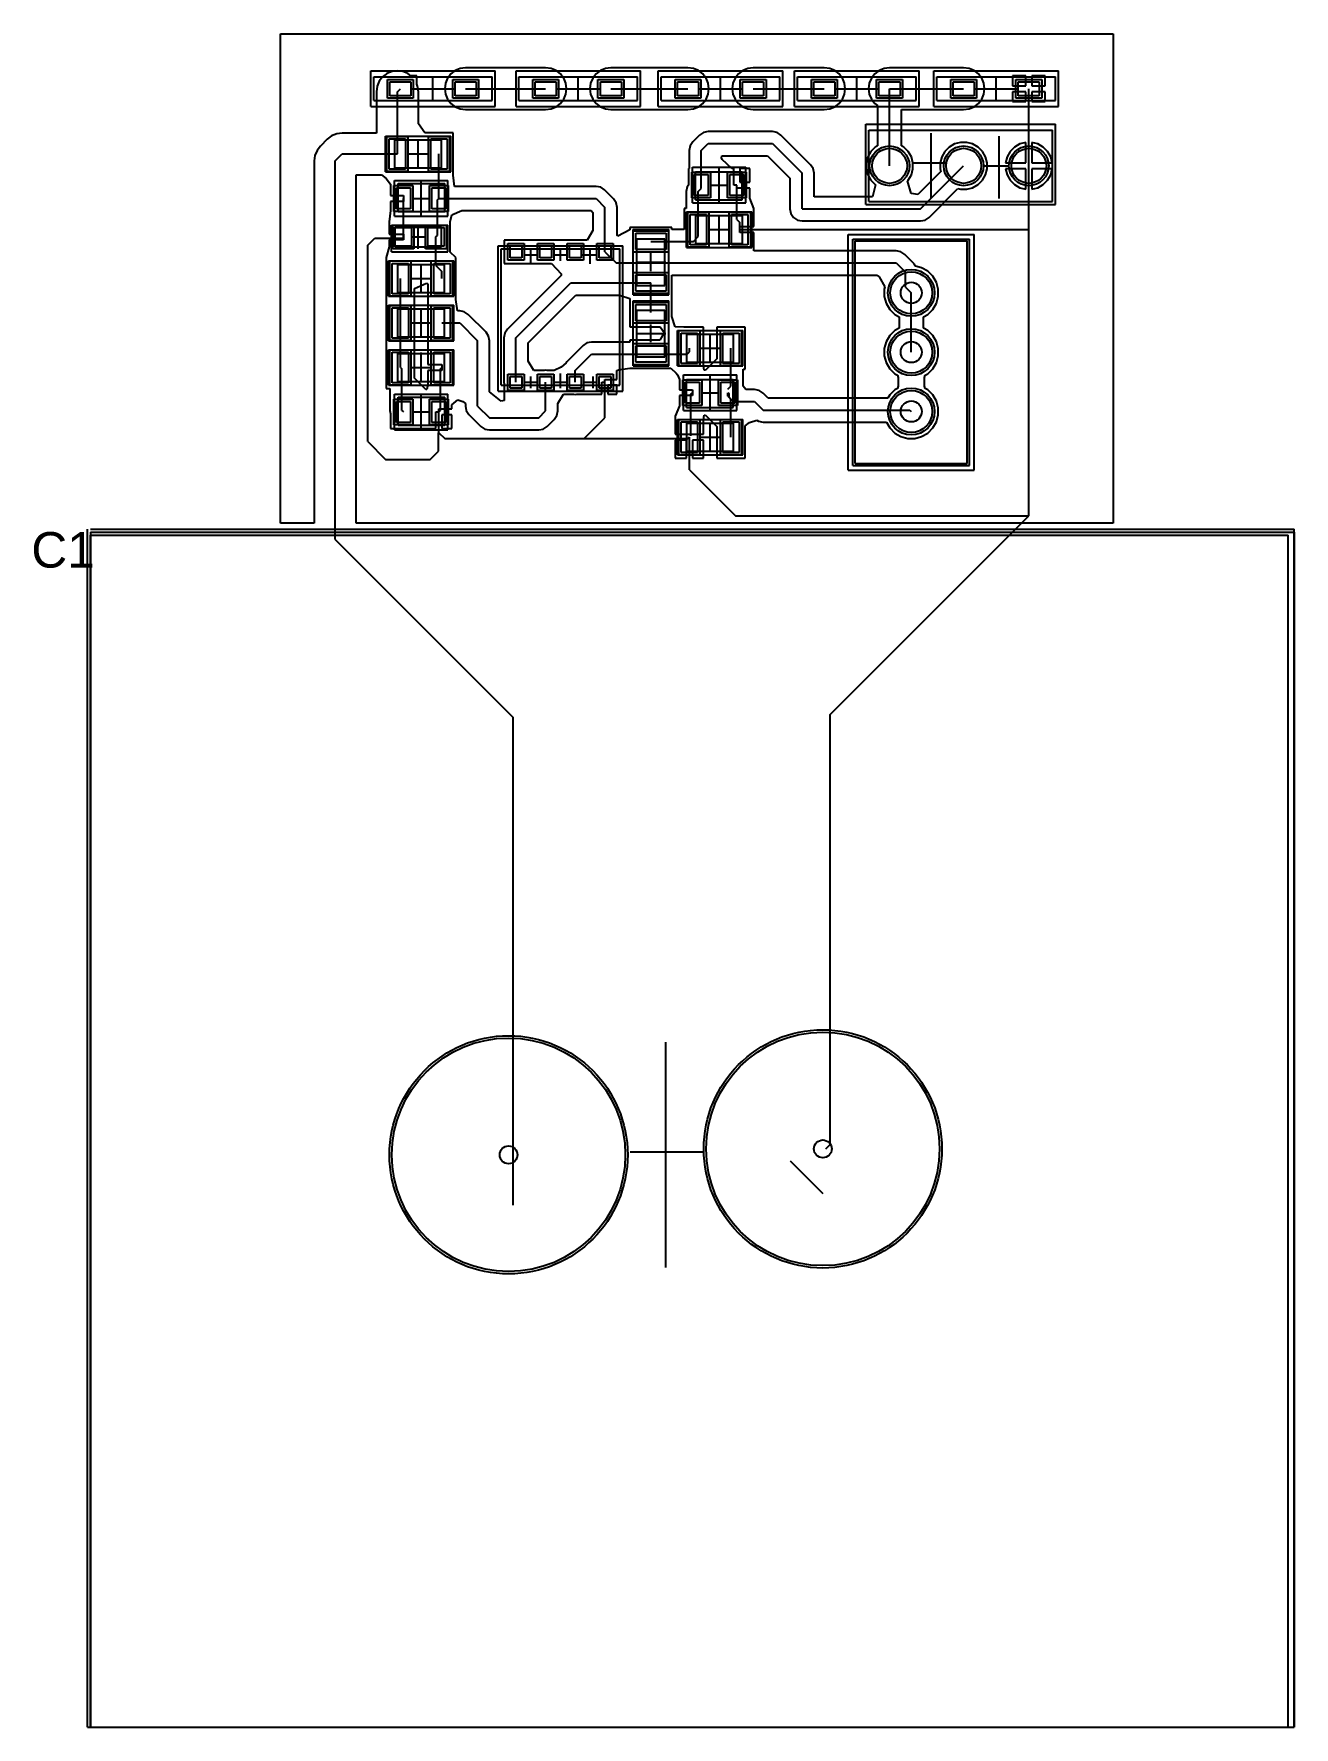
# Model space of a CAD drawing. Header units: inches. Extents: x 0.4 to 54.4, y 1 to 73.5.
import ezdxf

# ---------------------------------------------------------------- set-up
doc = ezdxf.new("R2010")
doc.units = ezdxf.units.IN
for name, color, linetype in [('Bottom Layer', 5, 'Continuous'), ('Bottom Overlay', 54, 'Continuous'), ('Bottom Solder', 6, 'Continuous'), ('Mechanical 1', 6, 'Continuous'), ('Mechanical 13', 56, 'Continuous'), ('Mechanical 15', 56, 'Continuous'), ('Multi-Layer', 9, 'Continuous'), ('Pad Holes', 156, 'Continuous'), ('Top Layer', 1, 'Continuous'), ('Top Overlay', 2, 'Continuous'), ('Top Paste', 8, 'Continuous'), ('Top Solder', 216, 'Continuous')]:
    doc.layers.add(name, color=color, linetype=linetype)
doc.styles.add('Arial', font='', dxfattribs={"height": 0.2})
doc.styles.get('Arial').set_extended_font_data('Arial')

msp = doc.modelspace()

# ---------------------------------------------------------------- texts
at = {"layer": 'Top Overlay', "style": 'Arial'}
msp.add_text('С1', height=1.524, dxfattribs=at).set_placement((0.254, 50.673))

# ---------------------------------------------------------------- blocks, each defined once
blk = doc.blocks.new('PCBC_________1_1')
at = {"layer": 'Mechanical 13'}
for p, q in [((-0.984, -0.565), (-0.984, 0.635)), ((-0.984, 0.635), (1.016, 0.635)), ((1.016, -0.565), (1.016, 0.635)), ((-0.984, -0.565), (1.016, -0.565))]:
    blk.add_line(p, q, dxfattribs=at)
at = {"layer": 'Mechanical 15'}
for p, q in [((-1.143, -0.762), (-1.143, 0.762)), ((-1.143, 0.762), (1.143, 0.762)), ((0, -0.762), (0, 0.762)), ((1.143, -0.762), (1.143, 0.762)), ((-0.381, 0), (0.381, 0)), ((-1.143, -0.762), (1.143, -0.762))]:
    blk.add_line(p, q, dxfattribs=at)
at = {"layer": 'Top Layer'}
for p, q in [((-1.062, 0.45), (-0.462, 0.45)), ((-1.062, -0.45), (-1.062, 0.45)), ((-0.462, 0.45), (-0.462, -0.45)), ((0.462, 0.45), (1.062, 0.45)), ((0.462, -0.45), (0.462, 0.45)), ((1.062, 0.45), (1.062, -0.45)), ((-0.462, -0.45), (-1.062, -0.45)), ((1.062, -0.45), (0.462, -0.45))]:
    blk.add_line(p, q, dxfattribs=at)
at = {"layer": 'Top Overlay'}
for p, q in [((-1.143, 0.762), (1.143, 0.762)), ((-1.143, -0.762), (-1.143, 0.762)), ((1.143, -0.762), (1.143, 0.762)), ((-1.143, -0.762), (1.143, -0.762))]:
    blk.add_line(p, q, dxfattribs=at)
at = {"layer": 'Top Paste'}
for p, q in [((-1.062, 0.45), (-0.462, 0.45)), ((-1.062, -0.45), (-1.062, 0.45)), ((-0.462, 0.45), (-0.462, -0.45)), ((0.462, 0.45), (1.062, 0.45)), ((0.462, -0.45), (0.462, 0.45)), ((1.062, 0.45), (1.062, -0.45)), ((-0.462, -0.45), (-1.062, -0.45)), ((1.062, -0.45), (0.462, -0.45))]:
    blk.add_line(p, q, dxfattribs=at)
at = {"layer": 'Top Solder'}
for p, q in [((-1.164, 0.552), (-0.36, 0.552)), ((-1.164, -0.552), (-1.164, 0.552)), ((-0.36, 0.552), (-0.36, -0.552)), ((0.36, 0.552), (1.164, 0.552)), ((0.36, -0.552), (0.36, 0.552)), ((1.164, 0.552), (1.164, -0.552)), ((-0.36, -0.552), (-1.164, -0.552)), ((1.164, -0.552), (0.36, -0.552))]:
    blk.add_line(p, q, dxfattribs=at)
blk = doc.blocks.new('PCBC_________1_2')
at = {"layer": 'Mechanical 13'}
for p, q in [((-0.984, 0.635), (-0.984, -0.565)), ((1.016, 0.635), (-0.984, 0.635)), ((1.016, 0.635), (1.016, -0.565)), ((1.016, -0.565), (-0.984, -0.565))]:
    blk.add_line(p, q, dxfattribs=at)
at = {"layer": 'Mechanical 15'}
for p, q in [((-1.143, 0.762), (-1.143, -0.762)), ((1.143, 0.762), (-1.143, 0.762)), ((0, 0.762), (0, -0.762)), ((1.143, 0.762), (1.143, -0.762)), ((0.381, 0), (-0.381, 0)), ((1.143, -0.762), (-1.143, -0.762))]:
    blk.add_line(p, q, dxfattribs=at)
at = {"layer": 'Top Layer'}
for p, q in [((-1.062, 0.45), (-0.462, 0.45)), ((-1.062, -0.45), (-1.062, 0.45)), ((-0.462, 0.45), (-0.462, -0.45)), ((0.462, 0.45), (1.062, 0.45)), ((0.462, -0.45), (0.462, 0.45)), ((1.062, 0.45), (1.062, -0.45)), ((-0.462, -0.45), (-1.062, -0.45)), ((1.062, -0.45), (0.462, -0.45))]:
    blk.add_line(p, q, dxfattribs=at)
at = {"layer": 'Top Overlay'}
for p, q in [((1.143, 0.762), (-1.143, 0.762)), ((-1.143, 0.762), (-1.143, -0.762)), ((1.143, 0.762), (1.143, -0.762)), ((1.143, -0.762), (-1.143, -0.762))]:
    blk.add_line(p, q, dxfattribs=at)
at = {"layer": 'Top Paste'}
for p, q in [((-1.062, 0.45), (-0.462, 0.45)), ((-1.062, -0.45), (-1.062, 0.45)), ((-0.462, 0.45), (-0.462, -0.45)), ((0.462, 0.45), (1.062, 0.45)), ((0.462, -0.45), (0.462, 0.45)), ((1.062, 0.45), (1.062, -0.45)), ((-0.462, -0.45), (-1.062, -0.45)), ((1.062, -0.45), (0.462, -0.45))]:
    blk.add_line(p, q, dxfattribs=at)
at = {"layer": 'Top Solder'}
for p, q in [((-1.164, 0.552), (-0.36, 0.552)), ((-1.164, -0.552), (-1.164, 0.552)), ((-0.36, 0.552), (-0.36, -0.552)), ((0.36, 0.552), (1.164, 0.552)), ((0.36, -0.552), (0.36, 0.552)), ((1.164, 0.552), (1.164, -0.552)), ((-0.36, -0.552), (-1.164, -0.552)), ((1.164, -0.552), (0.36, -0.552))]:
    blk.add_line(p, q, dxfattribs=at)
blk = doc.blocks.new('PCBC_________1_3')
at = {"layer": 'Mechanical 13'}
for p, q in [((-0.984, -0.565), (-0.984, 0.635)), ((-0.984, 0.635), (1.016, 0.635)), ((1.016, -0.565), (1.016, 0.635)), ((-0.984, -0.565), (1.016, -0.565))]:
    blk.add_line(p, q, dxfattribs=at)
at = {"layer": 'Mechanical 15'}
for p, q in [((-1.143, -0.762), (-1.143, 0.762)), ((-1.143, 0.762), (1.143, 0.762)), ((0, -0.762), (0, 0.762)), ((1.143, -0.762), (1.143, 0.762)), ((-0.381, 0), (0.381, 0)), ((-1.143, -0.762), (1.143, -0.762))]:
    blk.add_line(p, q, dxfattribs=at)
at = {"layer": 'Top Layer'}
for p, q in [((-1.062, 0.45), (-0.462, 0.45)), ((-1.062, -0.45), (-1.062, 0.45)), ((-0.462, 0.45), (-0.462, -0.45)), ((0.462, 0.45), (1.062, 0.45)), ((0.462, -0.45), (0.462, 0.45)), ((1.062, 0.45), (1.062, -0.45)), ((-0.462, -0.45), (-1.062, -0.45)), ((1.062, -0.45), (0.462, -0.45))]:
    blk.add_line(p, q, dxfattribs=at)
at = {"layer": 'Top Overlay'}
for p, q in [((-1.143, 0.762), (1.143, 0.762)), ((-1.143, -0.762), (-1.143, 0.762)), ((1.143, -0.762), (1.143, 0.762)), ((-1.143, -0.762), (1.143, -0.762))]:
    blk.add_line(p, q, dxfattribs=at)
at = {"layer": 'Top Paste'}
for p, q in [((-1.062, 0.45), (-0.462, 0.45)), ((-1.062, -0.45), (-1.062, 0.45)), ((-0.462, 0.45), (-0.462, -0.45)), ((0.462, 0.45), (1.062, 0.45)), ((0.462, -0.45), (0.462, 0.45)), ((1.062, 0.45), (1.062, -0.45)), ((-0.462, -0.45), (-1.062, -0.45)), ((1.062, -0.45), (0.462, -0.45))]:
    blk.add_line(p, q, dxfattribs=at)
at = {"layer": 'Top Solder'}
for p, q in [((-1.164, 0.552), (-0.36, 0.552)), ((-1.164, -0.552), (-1.164, 0.552)), ((-0.36, 0.552), (-0.36, -0.552)), ((0.36, 0.552), (1.164, 0.552)), ((0.36, -0.552), (0.36, 0.552)), ((1.164, 0.552), (1.164, -0.552)), ((-0.36, -0.552), (-1.164, -0.552)), ((1.164, -0.552), (0.36, -0.552))]:
    blk.add_line(p, q, dxfattribs=at)
blk = doc.blocks.new('PCBC_________1_4')
at = {"layer": 'Mechanical 13'}
for p, q in [((-0.984, 0.635), (-0.984, -0.565)), ((1.016, 0.635), (-0.984, 0.635)), ((1.016, 0.635), (1.016, -0.565)), ((1.016, -0.565), (-0.984, -0.565))]:
    blk.add_line(p, q, dxfattribs=at)
at = {"layer": 'Mechanical 15'}
for p, q in [((-1.143, 0.762), (-1.143, -0.762)), ((1.143, 0.762), (-1.143, 0.762)), ((0, 0.762), (0, -0.762)), ((1.143, 0.762), (1.143, -0.762)), ((0.381, 0), (-0.381, 0)), ((1.143, -0.762), (-1.143, -0.762))]:
    blk.add_line(p, q, dxfattribs=at)
at = {"layer": 'Top Layer'}
for p, q in [((-1.062, 0.45), (-0.462, 0.45)), ((-1.062, -0.45), (-1.062, 0.45)), ((-0.462, 0.45), (-0.462, -0.45)), ((0.462, 0.45), (1.062, 0.45)), ((0.462, -0.45), (0.462, 0.45)), ((1.062, 0.45), (1.062, -0.45)), ((-0.462, -0.45), (-1.062, -0.45)), ((1.062, -0.45), (0.462, -0.45))]:
    blk.add_line(p, q, dxfattribs=at)
at = {"layer": 'Top Overlay'}
for p, q in [((1.143, 0.762), (-1.143, 0.762)), ((-1.143, 0.762), (-1.143, -0.762)), ((1.143, 0.762), (1.143, -0.762)), ((1.143, -0.762), (-1.143, -0.762))]:
    blk.add_line(p, q, dxfattribs=at)
at = {"layer": 'Top Paste'}
for p, q in [((-1.062, 0.45), (-0.462, 0.45)), ((-1.062, -0.45), (-1.062, 0.45)), ((-0.462, 0.45), (-0.462, -0.45)), ((0.462, 0.45), (1.062, 0.45)), ((0.462, -0.45), (0.462, 0.45)), ((1.062, 0.45), (1.062, -0.45)), ((-0.462, -0.45), (-1.062, -0.45)), ((1.062, -0.45), (0.462, -0.45))]:
    blk.add_line(p, q, dxfattribs=at)
at = {"layer": 'Top Solder'}
for p, q in [((-1.164, 0.552), (-0.36, 0.552)), ((-1.164, -0.552), (-1.164, 0.552)), ((-0.36, 0.552), (-0.36, -0.552)), ((0.36, 0.552), (1.164, 0.552)), ((0.36, -0.552), (0.36, 0.552)), ((1.164, 0.552), (1.164, -0.552)), ((-0.36, -0.552), (-1.164, -0.552)), ((1.164, -0.552), (0.36, -0.552))]:
    blk.add_line(p, q, dxfattribs=at)
blk = doc.blocks.new('PCBC_________1____________1_5')
at = {"layer": 'Mechanical 13'}
for p, q in [((-1, 0.425), (-1, -0.425)), ((1, 0.425), (-1, 0.425)), ((1, 0.425), (1, -0.425)), ((1, -0.425), (-1, -0.425))]:
    blk.add_line(p, q, dxfattribs=at)
at = {"layer": 'Mechanical 15'}
for p, q in [((-1.27, 0.635), (-1.27, -0.508)), ((1.143, 0.635), (-1.27, 0.635)), ((0.254, 0), (-0.254, 0)), ((0, 0.508), (0, -0.508)), ((1.143, 0.635), (1.143, -0.508)), ((1.143, -0.508), (-1.27, -0.508))]:
    blk.add_line(p, q, dxfattribs=at)
at = {"layer": 'Top Layer'}
for p, q in [((-1.112, 0.4), (-0.412, 0.4)), ((-1.112, -0.4), (-1.112, 0.4)), ((-0.412, 0.4), (-0.412, -0.4)), ((0.285, 0.4), (0.985, 0.4)), ((0.285, -0.4), (0.285, 0.4)), ((0.985, 0.4), (0.985, -0.4)), ((-0.412, -0.4), (-1.112, -0.4)), ((0.985, -0.4), (0.285, -0.4))]:
    blk.add_line(p, q, dxfattribs=at)
at = {"layer": 'Top Overlay'}
for p, q in [((-1.27, 0.635), (-1.27, -0.508)), ((1.143, 0.635), (-1.27, 0.635)), ((1.143, 0.635), (1.143, -0.508)), ((1.143, -0.508), (-1.27, -0.508))]:
    blk.add_line(p, q, dxfattribs=at)
at = {"layer": 'Top Paste'}
for p, q in [((-1.112, 0.4), (-0.412, 0.4)), ((-1.112, -0.4), (-1.112, 0.4)), ((-0.412, 0.4), (-0.412, -0.4)), ((0.285, 0.4), (0.985, 0.4)), ((0.285, -0.4), (0.285, 0.4)), ((0.985, 0.4), (0.985, -0.4)), ((-0.412, -0.4), (-1.112, -0.4)), ((0.985, -0.4), (0.285, -0.4))]:
    blk.add_line(p, q, dxfattribs=at)
at = {"layer": 'Top Solder'}
for p, q in [((-1.214, 0.502), (-0.31, 0.502)), ((-1.214, -0.502), (-1.214, 0.502)), ((-0.31, 0.502), (-0.31, -0.502)), ((0.183, 0.502), (1.087, 0.502)), ((0.183, -0.502), (0.183, 0.502)), ((1.087, 0.502), (1.087, -0.502)), ((-0.31, -0.502), (-1.214, -0.502)), ((1.087, -0.502), (0.183, -0.502))]:
    blk.add_line(p, q, dxfattribs=at)
blk = doc.blocks.new('PCBC_________1____________3_6')
at = {"layer": 'Bottom Overlay'}
for p, q in [((-2.667, 0.762), (-2.667, -0.762)), ((2.667, 0.762), (-2.667, 0.762)), ((2.667, 0.762), (2.667, -0.762)), ((2.667, -0.762), (-2.667, -0.762))]:
    blk.add_line(p, q, dxfattribs=at)
at = {"layer": 'Mechanical 13'}
for p, q in [((2.54, 0.508), (-2.54, 0.508)), ((-2.54, 0.508), (-2.54, -0.508)), ((2.54, 0.508), (2.54, -0.508)), ((2.54, -0.508), (-2.54, -0.508))]:
    blk.add_line(p, q, dxfattribs=at)
at = {"layer": 'Mechanical 15'}
for p, q in [((2.667, 0.762), (-2.667, 0.762)), ((-2.667, 0.762), (-2.667, -0.762)), ((2.667, 0.762), (2.667, -0.762)), ((0.889, 0), (-0.889, 0)), ((0, 0.492), (0, -0.508)), ((2.667, -0.762), (-2.667, -0.762))]:
    blk.add_line(p, q, dxfattribs=at)
at = {"layer": 'Top Layer'}
for p, q in [((-1.847, 0.3), (-0.947, 0.3)), ((-1.847, -0.3), (-1.847, 0.3)), ((-0.947, 0.3), (-0.947, -0.3)), ((0.947, 0.3), (1.847, 0.3)), ((0.947, -0.3), (0.947, 0.3)), ((1.847, 0.3), (1.847, -0.3)), ((-0.947, -0.3), (-1.847, -0.3)), ((1.847, -0.3), (0.947, -0.3))]:
    blk.add_line(p, q, dxfattribs=at)
at = {"layer": 'Top Paste'}
for p, q in [((-1.847, 0.3), (-0.947, 0.3)), ((-1.847, -0.3), (-1.847, 0.3)), ((-0.947, 0.3), (-0.947, -0.3)), ((0.947, 0.3), (1.847, 0.3)), ((0.947, -0.3), (0.947, 0.3)), ((1.847, 0.3), (1.847, -0.3)), ((-0.947, -0.3), (-1.847, -0.3)), ((1.847, -0.3), (0.947, -0.3))]:
    blk.add_line(p, q, dxfattribs=at)
at = {"layer": 'Top Solder'}
for p, q in [((-1.949, 0.402), (-0.845, 0.402)), ((-1.949, -0.402), (-1.949, 0.402)), ((-0.845, 0.402), (-0.845, -0.402)), ((0.845, 0.402), (1.949, 0.402)), ((0.845, -0.402), (0.845, 0.402)), ((1.949, 0.402), (1.949, -0.402)), ((-0.845, -0.402), (-1.949, -0.402)), ((1.949, -0.402), (0.845, -0.402))]:
    blk.add_line(p, q, dxfattribs=at)
blk = doc.blocks.new('PCBC_________1____________3_7')
at = {"layer": 'Bottom Overlay'}
for p, q in [((-2.667, 0.762), (-2.667, -0.762)), ((2.667, 0.762), (-2.667, 0.762)), ((2.667, 0.762), (2.667, -0.762)), ((2.667, -0.762), (-2.667, -0.762))]:
    blk.add_line(p, q, dxfattribs=at)
at = {"layer": 'Mechanical 13'}
for p, q in [((2.54, 0.508), (-2.54, 0.508)), ((-2.54, 0.508), (-2.54, -0.508)), ((2.54, 0.508), (2.54, -0.508)), ((2.54, -0.508), (-2.54, -0.508))]:
    blk.add_line(p, q, dxfattribs=at)
at = {"layer": 'Mechanical 15'}
for p, q in [((2.667, 0.762), (-2.667, 0.762)), ((-2.667, 0.762), (-2.667, -0.762)), ((2.667, 0.762), (2.667, -0.762)), ((0.889, 0), (-0.889, 0)), ((0, 0.492), (0, -0.508)), ((2.667, -0.762), (-2.667, -0.762))]:
    blk.add_line(p, q, dxfattribs=at)
at = {"layer": 'Top Layer'}
for p, q in [((-1.847, 0.3), (-0.947, 0.3)), ((-1.847, -0.3), (-1.847, 0.3)), ((-0.947, 0.3), (-0.947, -0.3)), ((0.947, 0.3), (1.847, 0.3)), ((0.947, -0.3), (0.947, 0.3)), ((1.847, 0.3), (1.847, -0.3)), ((-0.947, -0.3), (-1.847, -0.3)), ((1.847, -0.3), (0.947, -0.3))]:
    blk.add_line(p, q, dxfattribs=at)
at = {"layer": 'Top Paste'}
for p, q in [((-1.847, 0.3), (-0.947, 0.3)), ((-1.847, -0.3), (-1.847, 0.3)), ((-0.947, 0.3), (-0.947, -0.3)), ((0.947, 0.3), (1.847, 0.3)), ((0.947, -0.3), (0.947, 0.3)), ((1.847, 0.3), (1.847, -0.3)), ((-0.947, -0.3), (-1.847, -0.3)), ((1.847, -0.3), (0.947, -0.3))]:
    blk.add_line(p, q, dxfattribs=at)
at = {"layer": 'Top Solder'}
for p, q in [((-1.949, 0.402), (-0.845, 0.402)), ((-1.949, -0.402), (-1.949, 0.402)), ((-0.845, 0.402), (-0.845, -0.402)), ((0.845, 0.402), (1.949, 0.402)), ((0.845, -0.402), (0.845, 0.402)), ((1.949, 0.402), (1.949, -0.402)), ((-0.845, -0.402), (-1.949, -0.402)), ((1.949, -0.402), (0.845, -0.402))]:
    blk.add_line(p, q, dxfattribs=at)
blk = doc.blocks.new('PCBC_________1____________3_8')
at = {"layer": 'Bottom Overlay'}
for p, q in [((-2.667, 0.762), (-2.667, -0.762)), ((2.667, 0.762), (-2.667, 0.762)), ((2.667, 0.762), (2.667, -0.762)), ((2.667, -0.762), (-2.667, -0.762))]:
    blk.add_line(p, q, dxfattribs=at)
at = {"layer": 'Mechanical 13'}
for p, q in [((2.54, 0.508), (-2.54, 0.508)), ((-2.54, 0.508), (-2.54, -0.508)), ((2.54, 0.508), (2.54, -0.508)), ((2.54, -0.508), (-2.54, -0.508))]:
    blk.add_line(p, q, dxfattribs=at)
at = {"layer": 'Mechanical 15'}
for p, q in [((2.667, 0.762), (-2.667, 0.762)), ((-2.667, 0.762), (-2.667, -0.762)), ((2.667, 0.762), (2.667, -0.762)), ((0.889, 0), (-0.889, 0)), ((0, 0.492), (0, -0.508)), ((2.667, -0.762), (-2.667, -0.762))]:
    blk.add_line(p, q, dxfattribs=at)
at = {"layer": 'Top Layer'}
for p, q in [((-1.847, 0.3), (-0.947, 0.3)), ((-1.847, -0.3), (-1.847, 0.3)), ((-0.947, 0.3), (-0.947, -0.3)), ((0.947, 0.3), (1.847, 0.3)), ((0.947, -0.3), (0.947, 0.3)), ((1.847, 0.3), (1.847, -0.3)), ((-0.947, -0.3), (-1.847, -0.3)), ((1.847, -0.3), (0.947, -0.3))]:
    blk.add_line(p, q, dxfattribs=at)
at = {"layer": 'Top Paste'}
for p, q in [((-1.847, 0.3), (-0.947, 0.3)), ((-1.847, -0.3), (-1.847, 0.3)), ((-0.947, 0.3), (-0.947, -0.3)), ((0.947, 0.3), (1.847, 0.3)), ((0.947, -0.3), (0.947, 0.3)), ((1.847, 0.3), (1.847, -0.3)), ((-0.947, -0.3), (-1.847, -0.3)), ((1.847, -0.3), (0.947, -0.3))]:
    blk.add_line(p, q, dxfattribs=at)
at = {"layer": 'Top Solder'}
for p, q in [((-1.949, 0.402), (-0.845, 0.402)), ((-1.949, -0.402), (-1.949, 0.402)), ((-0.845, 0.402), (-0.845, -0.402)), ((0.845, 0.402), (1.949, 0.402)), ((0.845, -0.402), (0.845, 0.402)), ((1.949, 0.402), (1.949, -0.402)), ((-0.845, -0.402), (-1.949, -0.402)), ((1.949, -0.402), (0.845, -0.402))]:
    blk.add_line(p, q, dxfattribs=at)
blk = doc.blocks.new('PCBC_________1____________3_9')
at = {"layer": 'Bottom Overlay'}
for p, q in [((-2.667, 0.762), (-2.667, -0.762)), ((2.667, 0.762), (-2.667, 0.762)), ((2.667, 0.762), (2.667, -0.762)), ((2.667, -0.762), (-2.667, -0.762))]:
    blk.add_line(p, q, dxfattribs=at)
at = {"layer": 'Mechanical 13'}
for p, q in [((2.54, 0.508), (-2.54, 0.508)), ((-2.54, 0.508), (-2.54, -0.508)), ((2.54, 0.508), (2.54, -0.508)), ((2.54, -0.508), (-2.54, -0.508))]:
    blk.add_line(p, q, dxfattribs=at)
at = {"layer": 'Mechanical 15'}
for p, q in [((2.667, 0.762), (-2.667, 0.762)), ((-2.667, 0.762), (-2.667, -0.762)), ((2.667, 0.762), (2.667, -0.762)), ((0.889, 0), (-0.889, 0)), ((0, 0.492), (0, -0.508)), ((2.667, -0.762), (-2.667, -0.762))]:
    blk.add_line(p, q, dxfattribs=at)
at = {"layer": 'Top Layer'}
for p, q in [((-1.847, 0.3), (-0.947, 0.3)), ((-1.847, -0.3), (-1.847, 0.3)), ((-0.947, 0.3), (-0.947, -0.3)), ((0.947, 0.3), (1.847, 0.3)), ((0.947, -0.3), (0.947, 0.3)), ((1.847, 0.3), (1.847, -0.3)), ((-0.947, -0.3), (-1.847, -0.3)), ((1.847, -0.3), (0.947, -0.3))]:
    blk.add_line(p, q, dxfattribs=at)
at = {"layer": 'Top Paste'}
for p, q in [((-1.847, 0.3), (-0.947, 0.3)), ((-1.847, -0.3), (-1.847, 0.3)), ((-0.947, 0.3), (-0.947, -0.3)), ((0.947, 0.3), (1.847, 0.3)), ((0.947, -0.3), (0.947, 0.3)), ((1.847, 0.3), (1.847, -0.3)), ((-0.947, -0.3), (-1.847, -0.3)), ((1.847, -0.3), (0.947, -0.3))]:
    blk.add_line(p, q, dxfattribs=at)
at = {"layer": 'Top Solder'}
for p, q in [((-1.949, 0.402), (-0.845, 0.402)), ((-1.949, -0.402), (-1.949, 0.402)), ((-0.845, 0.402), (-0.845, -0.402)), ((0.845, 0.402), (1.949, 0.402)), ((0.845, -0.402), (0.845, 0.402)), ((1.949, 0.402), (1.949, -0.402)), ((-0.845, -0.402), (-1.949, -0.402)), ((1.949, -0.402), (0.845, -0.402))]:
    blk.add_line(p, q, dxfattribs=at)
blk = doc.blocks.new('___________10')
at = {"layer": 'Mechanical 13'}
for p, q in [((1.524, 3.81), (-1.524, 3.81)), ((-1.524, -4.064), (-1.524, 3.81)), ((1.524, -4.064), (1.524, 3.81)), ((1.524, -4.064), (-1.524, -4.064))]:
    blk.add_line(p, q, dxfattribs=at)
at = {"layer": 'Mechanical 15'}
for p, q in [((-1.778, -4.191), (-1.778, 3.937)), ((1.651, 3.937), (-1.778, 3.937)), ((1.651, -4.191), (1.651, 3.937)), ((1.397, 1.524), (-1.27, 1.524)), ((0, 1.524), (-0.127, 1.524)), ((0, 0.889), (0, 1.905)), ((1.397, 1.524), (0, 1.524)), ((1.397, -1.397), (-1.397, -1.397)), ((-0.127, -2.159), (-0.127, -0.762)), ((1.651, -4.191), (-1.778, -4.191))]:
    blk.add_line(p, q, dxfattribs=at)
at = {"layer": 'Top Layer'}
for centre in [(0, 2.794), (0, 0), (0, -3.175)]:
    blk.add_circle(centre, 0.75, dxfattribs=at)
at = {"layer": 'Top Overlay'}
for p, q in [((1.651, 3.937), (-1.778, 3.937)), ((-1.778, -4.191), (-1.778, 3.937)), ((1.651, -4.191), (1.651, 3.937)), ((1.651, -4.191), (-1.778, -4.191))]:
    blk.add_line(p, q, dxfattribs=at)
at = {"layer": 'Top Paste'}
for centre in [(0, 2.794), (0, 0), (0, -3.175)]:
    blk.add_circle(centre, 0.75, dxfattribs=at)
at = {"layer": 'Top Solder'}
for centre in [(0, 2.794), (0, 0), (0, -3.175)]:
    blk.add_circle(centre, 0.852, dxfattribs=at)
blk = doc.blocks.new('R________SMD_0805_11')
at = {"layer": 'Mechanical 13'}
for p, q in [((-1, 0.6), (-1, -0.6)), ((1, 0.6), (-1, 0.6)), ((1, 0.6), (1, -0.6)), ((1, -0.6), (-1, -0.6))]:
    blk.add_line(p, q, dxfattribs=at)
at = {"layer": 'Mechanical 15'}
for p, q in [((-1.397, 0.762), (-1.397, -0.762)), ((1.397, 0.762), (-1.397, 0.762)), ((1.397, 0.762), (1.397, -0.762)), ((0.381, 0), (-0.381, 0)), ((0, 0.635), (0, -0.635)), ((1.397, -0.762), (-1.397, -0.762))]:
    blk.add_line(p, q, dxfattribs=at)
at = {"layer": 'Top Layer'}
for p, q in [((-1.239, 0.65), (-0.539, 0.65)), ((-1.239, -0.65), (-1.239, 0.65)), ((-0.539, 0.65), (-0.539, -0.65)), ((0.539, 0.65), (1.239, 0.65)), ((0.539, -0.65), (0.539, 0.65)), ((1.239, 0.65), (1.239, -0.65)), ((-0.539, -0.65), (-1.239, -0.65)), ((1.239, -0.65), (0.539, -0.65))]:
    blk.add_line(p, q, dxfattribs=at)
at = {"layer": 'Top Overlay'}
for p, q in [((-1.397, 0.762), (-1.397, -0.762)), ((1.397, 0.762), (-1.397, 0.762)), ((1.397, 0.762), (1.397, -0.762)), ((1.397, -0.762), (-1.397, -0.762))]:
    blk.add_line(p, q, dxfattribs=at)
at = {"layer": 'Top Paste'}
for p, q in [((-1.239, 0.65), (-0.539, 0.65)), ((-1.239, -0.65), (-1.239, 0.65)), ((-0.539, 0.65), (-0.539, -0.65)), ((0.539, 0.65), (1.239, 0.65)), ((0.539, -0.65), (0.539, 0.65)), ((1.239, 0.65), (1.239, -0.65)), ((-0.539, -0.65), (-1.239, -0.65)), ((1.239, -0.65), (0.539, -0.65))]:
    blk.add_line(p, q, dxfattribs=at)
at = {"layer": 'Top Solder'}
for p, q in [((-1.341, 0.752), (-0.437, 0.752)), ((-1.341, -0.752), (-1.341, 0.752)), ((-0.437, 0.752), (-0.437, -0.752)), ((0.437, 0.752), (1.341, 0.752)), ((0.437, -0.752), (0.437, 0.752)), ((1.341, 0.752), (1.341, -0.752)), ((-0.437, -0.752), (-1.341, -0.752)), ((1.341, -0.752), (0.437, -0.752))]:
    blk.add_line(p, q, dxfattribs=at)
blk = doc.blocks.new('R________SMD_0805_12')
at = {"layer": 'Mechanical 13'}
for p, q in [((-1, 0.6), (-1, -0.6)), ((1, 0.6), (-1, 0.6)), ((1, 0.6), (1, -0.6)), ((1, -0.6), (-1, -0.6))]:
    blk.add_line(p, q, dxfattribs=at)
at = {"layer": 'Mechanical 15'}
for p, q in [((-1.397, 0.762), (-1.397, -0.762)), ((1.397, 0.762), (-1.397, 0.762)), ((1.397, 0.762), (1.397, -0.762)), ((0.381, 0), (-0.381, 0)), ((0, 0.635), (0, -0.635)), ((1.397, -0.762), (-1.397, -0.762))]:
    blk.add_line(p, q, dxfattribs=at)
at = {"layer": 'Top Layer'}
for p, q in [((-1.239, 0.65), (-0.539, 0.65)), ((-1.239, -0.65), (-1.239, 0.65)), ((-0.539, 0.65), (-0.539, -0.65)), ((0.539, 0.65), (1.239, 0.65)), ((0.539, -0.65), (0.539, 0.65)), ((1.239, 0.65), (1.239, -0.65)), ((-0.539, -0.65), (-1.239, -0.65)), ((1.239, -0.65), (0.539, -0.65))]:
    blk.add_line(p, q, dxfattribs=at)
at = {"layer": 'Top Overlay'}
for p, q in [((-1.397, 0.762), (-1.397, -0.762)), ((1.397, 0.762), (-1.397, 0.762)), ((1.397, 0.762), (1.397, -0.762)), ((1.397, -0.762), (-1.397, -0.762))]:
    blk.add_line(p, q, dxfattribs=at)
at = {"layer": 'Top Paste'}
for p, q in [((-1.239, 0.65), (-0.539, 0.65)), ((-1.239, -0.65), (-1.239, 0.65)), ((-0.539, 0.65), (-0.539, -0.65)), ((0.539, 0.65), (1.239, 0.65)), ((0.539, -0.65), (0.539, 0.65)), ((1.239, 0.65), (1.239, -0.65)), ((-0.539, -0.65), (-1.239, -0.65)), ((1.239, -0.65), (0.539, -0.65))]:
    blk.add_line(p, q, dxfattribs=at)
at = {"layer": 'Top Solder'}
for p, q in [((-1.341, 0.752), (-0.437, 0.752)), ((-1.341, -0.752), (-1.341, 0.752)), ((-0.437, 0.752), (-0.437, -0.752)), ((0.437, 0.752), (1.341, 0.752)), ((0.437, -0.752), (0.437, 0.752)), ((1.341, 0.752), (1.341, -0.752)), ((-0.437, -0.752), (-1.341, -0.752)), ((1.341, -0.752), (0.437, -0.752))]:
    blk.add_line(p, q, dxfattribs=at)
blk = doc.blocks.new('R________SMD_0805_13')
at = {"layer": 'Mechanical 13'}
for p, q in [((-1, 0.6), (-1, -0.6)), ((1, 0.6), (-1, 0.6)), ((1, 0.6), (1, -0.6)), ((1, -0.6), (-1, -0.6))]:
    blk.add_line(p, q, dxfattribs=at)
at = {"layer": 'Mechanical 15'}
for p, q in [((-1.397, 0.762), (-1.397, -0.762)), ((1.397, 0.762), (-1.397, 0.762)), ((1.397, 0.762), (1.397, -0.762)), ((0.381, 0), (-0.381, 0)), ((0, 0.635), (0, -0.635)), ((1.397, -0.762), (-1.397, -0.762))]:
    blk.add_line(p, q, dxfattribs=at)
at = {"layer": 'Top Layer'}
for p, q in [((-1.239, 0.65), (-0.539, 0.65)), ((-1.239, -0.65), (-1.239, 0.65)), ((-0.539, 0.65), (-0.539, -0.65)), ((0.539, 0.65), (1.239, 0.65)), ((0.539, -0.65), (0.539, 0.65)), ((1.239, 0.65), (1.239, -0.65)), ((-0.539, -0.65), (-1.239, -0.65)), ((1.239, -0.65), (0.539, -0.65))]:
    blk.add_line(p, q, dxfattribs=at)
at = {"layer": 'Top Overlay'}
for p, q in [((-1.397, 0.762), (-1.397, -0.762)), ((1.397, 0.762), (-1.397, 0.762)), ((1.397, 0.762), (1.397, -0.762)), ((1.397, -0.762), (-1.397, -0.762))]:
    blk.add_line(p, q, dxfattribs=at)
at = {"layer": 'Top Paste'}
for p, q in [((-1.239, 0.65), (-0.539, 0.65)), ((-1.239, -0.65), (-1.239, 0.65)), ((-0.539, 0.65), (-0.539, -0.65)), ((0.539, 0.65), (1.239, 0.65)), ((0.539, -0.65), (0.539, 0.65)), ((1.239, 0.65), (1.239, -0.65)), ((-0.539, -0.65), (-1.239, -0.65)), ((1.239, -0.65), (0.539, -0.65))]:
    blk.add_line(p, q, dxfattribs=at)
at = {"layer": 'Top Solder'}
for p, q in [((-1.341, 0.752), (-0.437, 0.752)), ((-1.341, -0.752), (-1.341, 0.752)), ((-0.437, 0.752), (-0.437, -0.752)), ((0.437, 0.752), (1.341, 0.752)), ((0.437, -0.752), (0.437, 0.752)), ((1.341, 0.752), (1.341, -0.752)), ((-0.437, -0.752), (-1.341, -0.752)), ((1.341, -0.752), (0.437, -0.752))]:
    blk.add_line(p, q, dxfattribs=at)
blk = doc.blocks.new('R________SMD_0805_14')
at = {"layer": 'Mechanical 13'}
for p, q in [((-1, -0.6), (-1, 0.6)), ((1, 0.6), (-1, 0.6)), ((1, -0.6), (1, 0.6)), ((1, -0.6), (-1, -0.6))]:
    blk.add_line(p, q, dxfattribs=at)
at = {"layer": 'Mechanical 15'}
for p, q in [((-1.397, -0.762), (-1.397, 0.762)), ((1.397, 0.762), (-1.397, 0.762)), ((1.397, -0.762), (1.397, 0.762)), ((0.381, 0), (-0.381, 0)), ((0, -0.635), (0, 0.635)), ((1.397, -0.762), (-1.397, -0.762))]:
    blk.add_line(p, q, dxfattribs=at)
at = {"layer": 'Top Layer'}
for p, q in [((-1.239, 0.65), (-0.539, 0.65)), ((-1.239, -0.65), (-1.239, 0.65)), ((-0.539, 0.65), (-0.539, -0.65)), ((0.539, 0.65), (1.239, 0.65)), ((0.539, -0.65), (0.539, 0.65)), ((1.239, 0.65), (1.239, -0.65)), ((-0.539, -0.65), (-1.239, -0.65)), ((1.239, -0.65), (0.539, -0.65))]:
    blk.add_line(p, q, dxfattribs=at)
at = {"layer": 'Top Overlay'}
for p, q in [((-1.397, -0.762), (-1.397, 0.762)), ((1.397, 0.762), (-1.397, 0.762)), ((1.397, -0.762), (1.397, 0.762)), ((1.397, -0.762), (-1.397, -0.762))]:
    blk.add_line(p, q, dxfattribs=at)
at = {"layer": 'Top Paste'}
for p, q in [((-1.239, 0.65), (-0.539, 0.65)), ((-1.239, -0.65), (-1.239, 0.65)), ((-0.539, 0.65), (-0.539, -0.65)), ((0.539, 0.65), (1.239, 0.65)), ((0.539, -0.65), (0.539, 0.65)), ((1.239, 0.65), (1.239, -0.65)), ((-0.539, -0.65), (-1.239, -0.65)), ((1.239, -0.65), (0.539, -0.65))]:
    blk.add_line(p, q, dxfattribs=at)
at = {"layer": 'Top Solder'}
for p, q in [((-1.341, 0.752), (-0.437, 0.752)), ((-1.341, -0.752), (-1.341, 0.752)), ((-0.437, 0.752), (-0.437, -0.752)), ((0.437, 0.752), (1.341, 0.752)), ((0.437, -0.752), (0.437, 0.752)), ((1.341, 0.752), (1.341, -0.752)), ((-0.437, -0.752), (-1.341, -0.752)), ((1.341, -0.752), (0.437, -0.752))]:
    blk.add_line(p, q, dxfattribs=at)
blk = doc.blocks.new('R________SMD_0805_15')
at = {"layer": 'Mechanical 13'}
for p, q in [((-1, -0.6), (-1, 0.6)), ((-1, 0.6), (1, 0.6)), ((1, -0.6), (1, 0.6)), ((-1, -0.6), (1, -0.6))]:
    blk.add_line(p, q, dxfattribs=at)
at = {"layer": 'Mechanical 15'}
for p, q in [((-1.397, -0.762), (-1.397, 0.762)), ((-1.397, 0.762), (1.397, 0.762)), ((1.397, -0.762), (1.397, 0.762)), ((-0.381, 0), (0.381, 0)), ((0, -0.635), (0, 0.635)), ((-1.397, -0.762), (1.397, -0.762))]:
    blk.add_line(p, q, dxfattribs=at)
at = {"layer": 'Top Layer'}
for p, q in [((-1.239, 0.65), (-0.539, 0.65)), ((-1.239, -0.65), (-1.239, 0.65)), ((-0.539, 0.65), (-0.539, -0.65)), ((0.539, 0.65), (1.239, 0.65)), ((0.539, -0.65), (0.539, 0.65)), ((1.239, 0.65), (1.239, -0.65)), ((-0.539, -0.65), (-1.239, -0.65)), ((1.239, -0.65), (0.539, -0.65))]:
    blk.add_line(p, q, dxfattribs=at)
at = {"layer": 'Top Overlay'}
for p, q in [((-1.397, -0.762), (-1.397, 0.762)), ((-1.397, 0.762), (1.397, 0.762)), ((1.397, -0.762), (1.397, 0.762)), ((-1.397, -0.762), (1.397, -0.762))]:
    blk.add_line(p, q, dxfattribs=at)
at = {"layer": 'Top Paste'}
for p, q in [((-1.239, 0.65), (-0.539, 0.65)), ((-1.239, -0.65), (-1.239, 0.65)), ((-0.539, 0.65), (-0.539, -0.65)), ((0.539, 0.65), (1.239, 0.65)), ((0.539, -0.65), (0.539, 0.65)), ((1.239, 0.65), (1.239, -0.65)), ((-0.539, -0.65), (-1.239, -0.65)), ((1.239, -0.65), (0.539, -0.65))]:
    blk.add_line(p, q, dxfattribs=at)
at = {"layer": 'Top Solder'}
for p, q in [((-1.341, 0.752), (-0.437, 0.752)), ((-1.341, -0.752), (-1.341, 0.752)), ((-0.437, 0.752), (-0.437, -0.752)), ((0.437, 0.752), (1.341, 0.752)), ((0.437, -0.752), (0.437, 0.752)), ((1.341, 0.752), (1.341, -0.752)), ((-0.437, -0.752), (-1.341, -0.752)), ((1.341, -0.752), (0.437, -0.752))]:
    blk.add_line(p, q, dxfattribs=at)
blk = doc.blocks.new('R________SMD_0805_16')
at = {"layer": 'Mechanical 13'}
for p, q in [((-1, 0.6), (-1, -0.6)), ((1, 0.6), (-1, 0.6)), ((1, 0.6), (1, -0.6)), ((1, -0.6), (-1, -0.6))]:
    blk.add_line(p, q, dxfattribs=at)
at = {"layer": 'Mechanical 15'}
for p, q in [((-1.397, 0.762), (-1.397, -0.762)), ((1.397, 0.762), (-1.397, 0.762)), ((1.397, 0.762), (1.397, -0.762)), ((0.381, 0), (-0.381, 0)), ((0, 0.635), (0, -0.635)), ((1.397, -0.762), (-1.397, -0.762))]:
    blk.add_line(p, q, dxfattribs=at)
at = {"layer": 'Top Layer'}
for p, q in [((-1.239, 0.65), (-0.539, 0.65)), ((-1.239, -0.65), (-1.239, 0.65)), ((-0.539, 0.65), (-0.539, -0.65)), ((0.539, 0.65), (1.239, 0.65)), ((0.539, -0.65), (0.539, 0.65)), ((1.239, 0.65), (1.239, -0.65)), ((-0.539, -0.65), (-1.239, -0.65)), ((1.239, -0.65), (0.539, -0.65))]:
    blk.add_line(p, q, dxfattribs=at)
at = {"layer": 'Top Overlay'}
for p, q in [((-1.397, 0.762), (-1.397, -0.762)), ((1.397, 0.762), (-1.397, 0.762)), ((1.397, 0.762), (1.397, -0.762)), ((1.397, -0.762), (-1.397, -0.762))]:
    blk.add_line(p, q, dxfattribs=at)
at = {"layer": 'Top Paste'}
for p, q in [((-1.239, 0.65), (-0.539, 0.65)), ((-1.239, -0.65), (-1.239, 0.65)), ((-0.539, 0.65), (-0.539, -0.65)), ((0.539, 0.65), (1.239, 0.65)), ((0.539, -0.65), (0.539, 0.65)), ((1.239, 0.65), (1.239, -0.65)), ((-0.539, -0.65), (-1.239, -0.65)), ((1.239, -0.65), (0.539, -0.65))]:
    blk.add_line(p, q, dxfattribs=at)
at = {"layer": 'Top Solder'}
for p, q in [((-1.341, 0.752), (-0.437, 0.752)), ((-1.341, -0.752), (-1.341, 0.752)), ((-0.437, 0.752), (-0.437, -0.752)), ((0.437, 0.752), (1.341, 0.752)), ((0.437, -0.752), (0.437, 0.752)), ((1.341, 0.752), (1.341, -0.752)), ((-0.437, -0.752), (-1.341, -0.752)), ((1.341, -0.752), (0.437, -0.752))]:
    blk.add_line(p, q, dxfattribs=at)
blk = doc.blocks.new('R________SMD_0805_17')
at = {"layer": 'Mechanical 13'}
for p, q in [((-1, 0.6), (-1, -0.6)), ((1, 0.6), (-1, 0.6)), ((1, 0.6), (1, -0.6)), ((1, -0.6), (-1, -0.6))]:
    blk.add_line(p, q, dxfattribs=at)
at = {"layer": 'Mechanical 15'}
for p, q in [((-1.397, 0.762), (-1.397, -0.762)), ((1.397, 0.762), (-1.397, 0.762)), ((1.397, 0.762), (1.397, -0.762)), ((0.381, 0), (-0.381, 0)), ((0, 0.635), (0, -0.635)), ((1.397, -0.762), (-1.397, -0.762))]:
    blk.add_line(p, q, dxfattribs=at)
at = {"layer": 'Top Layer'}
for p, q in [((-1.239, 0.65), (-0.539, 0.65)), ((-1.239, -0.65), (-1.239, 0.65)), ((-0.539, 0.65), (-0.539, -0.65)), ((0.539, 0.65), (1.239, 0.65)), ((0.539, -0.65), (0.539, 0.65)), ((1.239, 0.65), (1.239, -0.65)), ((-0.539, -0.65), (-1.239, -0.65)), ((1.239, -0.65), (0.539, -0.65))]:
    blk.add_line(p, q, dxfattribs=at)
at = {"layer": 'Top Overlay'}
for p, q in [((-1.397, 0.762), (-1.397, -0.762)), ((1.397, 0.762), (-1.397, 0.762)), ((1.397, 0.762), (1.397, -0.762)), ((1.397, -0.762), (-1.397, -0.762))]:
    blk.add_line(p, q, dxfattribs=at)
at = {"layer": 'Top Paste'}
for p, q in [((-1.239, 0.65), (-0.539, 0.65)), ((-1.239, -0.65), (-1.239, 0.65)), ((-0.539, 0.65), (-0.539, -0.65)), ((0.539, 0.65), (1.239, 0.65)), ((0.539, -0.65), (0.539, 0.65)), ((1.239, 0.65), (1.239, -0.65)), ((-0.539, -0.65), (-1.239, -0.65)), ((1.239, -0.65), (0.539, -0.65))]:
    blk.add_line(p, q, dxfattribs=at)
at = {"layer": 'Top Solder'}
for p, q in [((-1.341, 0.752), (-0.437, 0.752)), ((-1.341, -0.752), (-1.341, 0.752)), ((-0.437, 0.752), (-0.437, -0.752)), ((0.437, 0.752), (1.341, 0.752)), ((0.437, -0.752), (0.437, 0.752)), ((1.341, 0.752), (1.341, -0.752)), ((-0.437, -0.752), (-1.341, -0.752)), ((1.341, -0.752), (0.437, -0.752))]:
    blk.add_line(p, q, dxfattribs=at)
blk = doc.blocks.new('R________SMD_0805_18')
at = {"layer": 'Mechanical 13'}
for p, q in [((-1, -0.6), (-1, 0.6)), ((-1, 0.6), (1, 0.6)), ((1, -0.6), (1, 0.6)), ((-1, -0.6), (1, -0.6))]:
    blk.add_line(p, q, dxfattribs=at)
at = {"layer": 'Mechanical 15'}
for p, q in [((-1.397, -0.762), (-1.397, 0.762)), ((-1.397, 0.762), (1.397, 0.762)), ((1.397, -0.762), (1.397, 0.762)), ((-0.381, 0), (0.381, 0)), ((0, -0.635), (0, 0.635)), ((-1.397, -0.762), (1.397, -0.762))]:
    blk.add_line(p, q, dxfattribs=at)
at = {"layer": 'Top Layer'}
for p, q in [((-1.239, 0.65), (-0.539, 0.65)), ((-1.239, -0.65), (-1.239, 0.65)), ((-0.539, 0.65), (-0.539, -0.65)), ((0.539, 0.65), (1.239, 0.65)), ((0.539, -0.65), (0.539, 0.65)), ((1.239, 0.65), (1.239, -0.65)), ((-0.539, -0.65), (-1.239, -0.65)), ((1.239, -0.65), (0.539, -0.65))]:
    blk.add_line(p, q, dxfattribs=at)
at = {"layer": 'Top Overlay'}
for p, q in [((-1.397, -0.762), (-1.397, 0.762)), ((-1.397, 0.762), (1.397, 0.762)), ((1.397, -0.762), (1.397, 0.762)), ((-1.397, -0.762), (1.397, -0.762))]:
    blk.add_line(p, q, dxfattribs=at)
at = {"layer": 'Top Paste'}
for p, q in [((-1.239, 0.65), (-0.539, 0.65)), ((-1.239, -0.65), (-1.239, 0.65)), ((-0.539, 0.65), (-0.539, -0.65)), ((0.539, 0.65), (1.239, 0.65)), ((0.539, -0.65), (0.539, 0.65)), ((1.239, 0.65), (1.239, -0.65)), ((-0.539, -0.65), (-1.239, -0.65)), ((1.239, -0.65), (0.539, -0.65))]:
    blk.add_line(p, q, dxfattribs=at)
at = {"layer": 'Top Solder'}
for p, q in [((-1.341, 0.752), (-0.437, 0.752)), ((-1.341, -0.752), (-1.341, 0.752)), ((-0.437, 0.752), (-0.437, -0.752)), ((0.437, 0.752), (1.341, 0.752)), ((0.437, -0.752), (0.437, 0.752)), ((1.341, 0.752), (1.341, -0.752)), ((-0.437, -0.752), (-1.341, -0.752)), ((1.341, -0.752), (0.437, -0.752))]:
    blk.add_line(p, q, dxfattribs=at)
blk = doc.blocks.new('R________SMD_0805_19')
at = {"layer": 'Mechanical 13'}
for p, q in [((-1, -0.6), (-1, 0.6)), ((1, 0.6), (-1, 0.6)), ((1, -0.6), (1, 0.6)), ((1, -0.6), (-1, -0.6))]:
    blk.add_line(p, q, dxfattribs=at)
at = {"layer": 'Mechanical 15'}
for p, q in [((-1.397, -0.762), (-1.397, 0.762)), ((1.397, 0.762), (-1.397, 0.762)), ((1.397, -0.762), (1.397, 0.762)), ((0.381, 0), (-0.381, 0)), ((0, -0.635), (0, 0.635)), ((1.397, -0.762), (-1.397, -0.762))]:
    blk.add_line(p, q, dxfattribs=at)
at = {"layer": 'Top Layer'}
for p, q in [((-1.239, 0.65), (-0.539, 0.65)), ((-1.239, -0.65), (-1.239, 0.65)), ((-0.539, 0.65), (-0.539, -0.65)), ((0.539, 0.65), (1.239, 0.65)), ((0.539, -0.65), (0.539, 0.65)), ((1.239, 0.65), (1.239, -0.65)), ((-0.539, -0.65), (-1.239, -0.65)), ((1.239, -0.65), (0.539, -0.65))]:
    blk.add_line(p, q, dxfattribs=at)
at = {"layer": 'Top Overlay'}
for p, q in [((-1.397, -0.762), (-1.397, 0.762)), ((1.397, 0.762), (-1.397, 0.762)), ((1.397, -0.762), (1.397, 0.762)), ((1.397, -0.762), (-1.397, -0.762))]:
    blk.add_line(p, q, dxfattribs=at)
at = {"layer": 'Top Paste'}
for p, q in [((-1.239, 0.65), (-0.539, 0.65)), ((-1.239, -0.65), (-1.239, 0.65)), ((-0.539, 0.65), (-0.539, -0.65)), ((0.539, 0.65), (1.239, 0.65)), ((0.539, -0.65), (0.539, 0.65)), ((1.239, 0.65), (1.239, -0.65)), ((-0.539, -0.65), (-1.239, -0.65)), ((1.239, -0.65), (0.539, -0.65))]:
    blk.add_line(p, q, dxfattribs=at)
at = {"layer": 'Top Solder'}
for p, q in [((-1.341, 0.752), (-0.437, 0.752)), ((-1.341, -0.752), (-1.341, 0.752)), ((-0.437, 0.752), (-0.437, -0.752)), ((0.437, 0.752), (1.341, 0.752)), ((0.437, -0.752), (0.437, 0.752)), ((1.341, 0.752), (1.341, -0.752)), ((-0.437, -0.752), (-1.341, -0.752)), ((1.341, -0.752), (0.437, -0.752))]:
    blk.add_line(p, q, dxfattribs=at)
blk = doc.blocks.new('PCBC_________1____________4_20')
at = {"layer": 'Mechanical 13'}
for p, q in [((-2.921, 2.54), (-2.921, -2.54)), ((-2.921, 2.54), (2.921, 2.54)), ((2.921, 2.54), (2.921, -2.54)), ((-2.921, -2.54), (2.921, -2.54))]:
    blk.add_line(p, q, dxfattribs=at)
at = {"layer": 'Mechanical 15'}
for p, q in [((-3.175, 2.667), (-3.175, -2.667)), ((-3.175, 2.667), (3.048, 2.667)), ((3.048, 2.667), (3.048, -2.667)), ((-2.794, 1.524), (-2.794, 1.016)), ((2.667, 1.524), (2.667, 1.016)), ((-3.048, 1.27), (-2.54, 1.27)), ((2.286, 1.27), (2.921, 1.27)), ((-3.048, 0), (-2.413, 0)), ((-2.794, 0.254), (-2.794, -0.254)), ((2.413, 0), (2.921, 0)), ((2.667, 0.254), (2.667, -0.254)), ((2.921, 0), (2.921, 0)), ((-3.048, -1.397), (-2.54, -1.397)), ((-2.794, -1.016), (-2.794, -1.524)), ((2.286, -1.27), (2.921, -1.27)), ((2.667, -0.889), (2.667, -1.524)), ((-3.175, -2.667), (3.048, -2.667))]:
    blk.add_line(p, q, dxfattribs=at)
at = {"layer": 'Top Layer'}
for p, q in [((-3.044, 2.155), (-2.544, 2.155)), ((-3.044, 1.655), (-3.044, 2.155)), ((-2.544, 1.655), (-3.044, 1.655)), ((-2.544, 2.155), (-2.544, 1.655)), ((2.544, 2.155), (3.044, 2.155)), ((2.544, 1.655), (2.544, 2.155)), ((3.044, 1.655), (2.544, 1.655)), ((3.044, 2.155), (3.044, 1.655)), ((-3.044, 0.885), (-2.544, 0.885)), ((-3.044, 0.385), (-3.044, 0.885)), ((-2.544, 0.885), (-2.544, 0.385)), ((2.544, 0.885), (3.044, 0.885)), ((2.544, 0.385), (2.544, 0.885)), ((3.044, 0.885), (3.044, 0.385)), ((-2.544, 0.385), (-3.044, 0.385)), ((3.044, 0.385), (2.544, 0.385)), ((-3.044, -0.385), (-2.544, -0.385)), ((-3.044, -0.885), (-3.044, -0.385)), ((-2.544, -0.385), (-2.544, -0.885)), ((2.544, -0.385), (3.044, -0.385)), ((2.544, -0.885), (2.544, -0.385)), ((3.044, -0.385), (3.044, -0.885)), ((-2.544, -0.885), (-3.044, -0.885)), ((3.044, -0.885), (2.544, -0.885)), ((-3.044, -1.655), (-2.544, -1.655)), ((-3.044, -2.155), (-3.044, -1.655)), ((-2.544, -2.155), (-3.044, -2.155)), ((-2.544, -1.655), (-2.544, -2.155)), ((2.544, -1.655), (3.044, -1.655)), ((2.544, -2.155), (2.544, -1.655)), ((3.044, -2.155), (2.544, -2.155)), ((3.044, -1.655), (3.044, -2.155))]:
    blk.add_line(p, q, dxfattribs=at)
at = {"layer": 'Top Overlay'}
for p, q in [((-3.175, 2.667), (-3.175, -2.667)), ((-3.175, 2.667), (3.048, 2.667)), ((3.048, 2.667), (3.048, -2.667)), ((-3.175, -2.667), (3.048, -2.667))]:
    blk.add_line(p, q, dxfattribs=at)
at = {"layer": 'Top Paste'}
for p, q in [((-3.044, 2.155), (-2.544, 2.155)), ((-3.044, 1.655), (-3.044, 2.155)), ((-2.544, 1.655), (-3.044, 1.655)), ((-2.544, 2.155), (-2.544, 1.655)), ((2.544, 2.155), (3.044, 2.155)), ((2.544, 1.655), (2.544, 2.155)), ((3.044, 1.655), (2.544, 1.655)), ((3.044, 2.155), (3.044, 1.655)), ((-3.044, 0.885), (-2.544, 0.885)), ((-3.044, 0.385), (-3.044, 0.885)), ((-2.544, 0.885), (-2.544, 0.385)), ((2.544, 0.885), (3.044, 0.885)), ((2.544, 0.385), (2.544, 0.885)), ((3.044, 0.885), (3.044, 0.385)), ((-2.544, 0.385), (-3.044, 0.385)), ((3.044, 0.385), (2.544, 0.385)), ((-3.044, -0.385), (-2.544, -0.385)), ((-3.044, -0.885), (-3.044, -0.385)), ((-2.544, -0.385), (-2.544, -0.885)), ((2.544, -0.385), (3.044, -0.385)), ((2.544, -0.885), (2.544, -0.385)), ((3.044, -0.385), (3.044, -0.885)), ((-2.544, -0.885), (-3.044, -0.885)), ((3.044, -0.885), (2.544, -0.885)), ((-3.044, -1.655), (-2.544, -1.655)), ((-3.044, -2.155), (-3.044, -1.655)), ((-2.544, -2.155), (-3.044, -2.155)), ((-2.544, -1.655), (-2.544, -2.155)), ((2.544, -1.655), (3.044, -1.655)), ((2.544, -2.155), (2.544, -1.655)), ((3.044, -2.155), (2.544, -2.155)), ((3.044, -1.655), (3.044, -2.155))]:
    blk.add_line(p, q, dxfattribs=at)
at = {"layer": 'Top Solder'}
for p, q in [((-3.146, 2.257), (-2.442, 2.257)), ((-3.146, 1.553), (-3.146, 2.257)), ((-2.442, 2.257), (-2.442, 1.553)), ((2.442, 2.257), (3.146, 2.257)), ((2.442, 1.553), (2.442, 2.257)), ((3.146, 2.257), (3.146, 1.553)), ((-2.442, 1.553), (-3.146, 1.553)), ((3.146, 1.553), (2.442, 1.553)), ((-3.146, 0.987), (-2.442, 0.987)), ((-3.146, 0.283), (-3.146, 0.987)), ((-2.442, 0.987), (-2.442, 0.283)), ((2.442, 0.987), (3.146, 0.987)), ((2.442, 0.283), (2.442, 0.987)), ((3.146, 0.987), (3.146, 0.283)), ((-2.442, 0.283), (-3.146, 0.283)), ((3.146, 0.283), (2.442, 0.283)), ((-3.146, -0.283), (-2.442, -0.283)), ((-3.146, -0.987), (-3.146, -0.283)), ((-2.442, -0.283), (-2.442, -0.987)), ((2.442, -0.283), (3.146, -0.283)), ((2.442, -0.987), (2.442, -0.283)), ((3.146, -0.283), (3.146, -0.987)), ((-2.442, -0.987), (-3.146, -0.987)), ((3.146, -0.987), (2.442, -0.987)), ((-3.146, -1.553), (-2.442, -1.553)), ((-3.146, -2.257), (-3.146, -1.553)), ((-2.442, -1.553), (-2.442, -2.257)), ((2.442, -1.553), (3.146, -1.553)), ((2.442, -2.257), (2.442, -1.553)), ((3.146, -1.553), (3.146, -2.257)), ((-2.442, -2.257), (-3.146, -2.257)), ((3.146, -2.257), (2.442, -2.257))]:
    blk.add_line(p, q, dxfattribs=at)
blk = doc.blocks.new('PCBC_________1____________3_21')
at = {"layer": 'Bottom Overlay'}
for p, q in [((-2.667, 0.762), (-2.667, -0.762)), ((2.667, 0.762), (-2.667, 0.762)), ((2.667, 0.762), (2.667, -0.762)), ((2.667, -0.762), (-2.667, -0.762))]:
    blk.add_line(p, q, dxfattribs=at)
at = {"layer": 'Mechanical 13'}
for p, q in [((2.54, 0.508), (-2.54, 0.508)), ((-2.54, 0.508), (-2.54, -0.508)), ((2.54, 0.508), (2.54, -0.508)), ((2.54, -0.508), (-2.54, -0.508))]:
    blk.add_line(p, q, dxfattribs=at)
at = {"layer": 'Mechanical 15'}
for p, q in [((2.667, 0.762), (-2.667, 0.762)), ((-2.667, 0.762), (-2.667, -0.762)), ((2.667, 0.762), (2.667, -0.762)), ((0.889, 0), (-0.889, 0)), ((0, 0.492), (0, -0.508)), ((2.667, -0.762), (-2.667, -0.762))]:
    blk.add_line(p, q, dxfattribs=at)
at = {"layer": 'Top Layer'}
for p, q in [((-1.847, 0.3), (-0.947, 0.3)), ((-1.847, -0.3), (-1.847, 0.3)), ((-0.947, 0.3), (-0.947, -0.3)), ((0.947, 0.3), (1.847, 0.3)), ((0.947, -0.3), (0.947, 0.3)), ((1.847, 0.3), (1.847, -0.3)), ((-0.947, -0.3), (-1.847, -0.3)), ((1.847, -0.3), (0.947, -0.3))]:
    blk.add_line(p, q, dxfattribs=at)
at = {"layer": 'Top Paste'}
for p, q in [((-1.847, 0.3), (-0.947, 0.3)), ((-1.847, -0.3), (-1.847, 0.3)), ((-0.947, 0.3), (-0.947, -0.3)), ((0.947, 0.3), (1.847, 0.3)), ((0.947, -0.3), (0.947, 0.3)), ((1.847, 0.3), (1.847, -0.3)), ((-0.947, -0.3), (-1.847, -0.3)), ((1.847, -0.3), (0.947, -0.3))]:
    blk.add_line(p, q, dxfattribs=at)
at = {"layer": 'Top Solder'}
for p, q in [((-1.949, 0.402), (-0.845, 0.402)), ((-1.949, -0.402), (-1.949, 0.402)), ((-0.845, 0.402), (-0.845, -0.402)), ((0.845, 0.402), (1.949, 0.402)), ((0.845, -0.402), (0.845, 0.402)), ((1.949, 0.402), (1.949, -0.402)), ((-0.845, -0.402), (-1.949, -0.402)), ((1.949, -0.402), (0.845, -0.402))]:
    blk.add_line(p, q, dxfattribs=at)
blk = doc.blocks.new('PCBC_________1____________2_22')
at = {"layer": 'Bottom Layer'}
for centre in [(6.858, 0.254), (-6.604, 0)]:
    blk.add_circle(centre, 5, dxfattribs=at)
at = {"layer": 'Bottom Solder'}
for centre in [(-6.604, 0), (6.858, 0.254)]:
    blk.add_circle(centre, 5.102, dxfattribs=at)
at = {"layer": 'Mechanical 13'}
for p, q in [((-24.511, -24.511), (-24.511, 26.543)), ((-24.511, 26.543), (26.797, 26.543)), ((26.797, -24.511), (26.797, 26.543)), ((-24.511, -24.511), (26.797, -24.511))]:
    blk.add_line(p, q, dxfattribs=at)
at = {"layer": 'Mechanical 15'}
for p, q in [((-24.511, 26.67), (-24.511, -24.511)), ((-24.511, 26.67), (27.051, 26.67)), ((27.051, 26.67), (27.051, -24.511)), ((0.127, -4.826), (0.127, 4.826)), ((-1.397, 0.127), (1.778, 0.127)), ((-24.511, -24.511), (27.051, -24.511))]:
    blk.add_line(p, q, dxfattribs=at)
at = {"layer": 'Multi-Layer'}
for centre in [(6.858, 0.254), (-6.604, 0)]:
    blk.add_circle(centre, 5, dxfattribs=at)
at = {"layer": 'Pad Holes'}
for centre in [(-6.604, 0), (6.858, 0.254)]:
    blk.add_circle(centre, 0.381, dxfattribs=at)
at = {"layer": 'Top Layer'}
for centre in [(6.858, 0.254), (-6.604, 0)]:
    blk.add_circle(centre, 5, dxfattribs=at)
at = {"layer": 'Top Overlay'}
for p, q in [((-24.638, -24.511), (-24.638, 26.797)), ((-24.511, 26.797), (27.051, 26.797)), ((27.051, -24.511), (27.051, 26.797)), ((-24.638, -24.511), (27.051, -24.511))]:
    blk.add_line(p, q, dxfattribs=at)
at = {"layer": 'Top Solder'}
for centre in [(-6.604, 0), (6.858, 0.254)]:
    blk.add_circle(centre, 5.102, dxfattribs=at)
blk = doc.blocks.new('____23')
at = {"layer": 'Bottom Layer'}
for centre in [(-2.562, 0.043), (-0.022, 0.043), (2.518, 0.043)]:
    blk.add_circle(centre, 0.9, dxfattribs=at)
at = {"layer": 'Bottom Solder'}
for centre in [(-2.562, 0.043), (-0.022, 0.043), (2.518, 0.043)]:
    blk.add_circle(centre, 1.002, dxfattribs=at)
at = {"layer": 'Mechanical 1'}
for p, q in [((4.743, 2.443), (-4.787, 2.443)), ((-4.787, -2.357), (-4.787, 2.443)), ((4.743, -2.357), (4.743, 2.443)), ((4.743, -2.357), (-4.787, -2.357))]:
    blk.add_line(p, q, dxfattribs=at)
at = {"layer": 'Mechanical 15'}
for p, q in [((-4.862, -2.457), (-4.862, 2.543)), ((4.838, 2.543), (-4.862, 2.543)), ((4.838, -2.457), (4.838, 2.543)), ((4.838, -2.457), (-4.862, -2.457))]:
    blk.add_line(p, q, dxfattribs=at)
at = {"layer": 'Multi-Layer'}
for centre in [(-2.562, 0.043), (-0.022, 0.043), (2.518, 0.043)]:
    blk.add_circle(centre, 0.9, dxfattribs=at)
at = {"layer": 'Pad Holes'}
for centre in [(-2.562, 0.043), (-0.022, 0.043), (2.518, 0.043)]:
    blk.add_circle(centre, 0.45, dxfattribs=at)
at = {"layer": 'Top Layer'}
for centre in [(-2.562, 0.043), (-0.022, 0.043), (2.518, 0.043)]:
    blk.add_circle(centre, 0.9, dxfattribs=at)
at = {"layer": 'Top Overlay'}
for p, q in [((5.038, 2.743), (-5.062, 2.743)), ((-5.062, -2.657), (-5.062, 2.743)), ((5.038, -2.657), (5.038, 2.743)), ((5.038, -2.657), (-5.062, -2.657))]:
    blk.add_line(p, q, dxfattribs=at)
at = {"layer": 'Top Solder'}
for centre in [(-2.562, 0.043), (-0.022, 0.043), (2.518, 0.043)]:
    blk.add_circle(centre, 1.002, dxfattribs=at)

# ---------------------------------------------------------------- linework, layer by layer
at = {"layer": 'Top Layer'}
for p, q in [((10.922, 52.578), (10.922, 73.533)), ((10.922, 73.533), (46.609, 73.533)), ((46.609, 73.533), (46.609, 52.578)), ((15.49, 71.833), (15.366, 71.737)), ((15.706, 71.923), (15.49, 71.833)), ((15.938, 71.953), (15.706, 71.923)), ((16.171, 71.923), (15.938, 71.953)), ((16.387, 71.833), (16.171, 71.923)), ((16.511, 71.737), (16.387, 71.833)), ((18.225, 71.818), (18.164, 71.737)), ((18.411, 71.96), (18.225, 71.818)), ((18.627, 72.05), (18.411, 71.96)), ((18.86, 72.08), (18.627, 72.05)), ((22.288, 72.08), (18.86, 72.08)), ((22.521, 72.05), (22.288, 72.08)), ((22.737, 71.96), (22.521, 72.05)), ((22.923, 71.818), (22.737, 71.96)), ((22.984, 71.737), (22.923, 71.818)), ((24.448, 71.818), (24.387, 71.737)), ((24.634, 71.96), (24.448, 71.818)), ((24.85, 72.05), (24.634, 71.96)), ((25.082, 72.08), (24.85, 72.05)), ((28.384, 72.08), (25.082, 72.08)), ((28.617, 72.05), (28.384, 72.08)), ((28.833, 71.96), (28.617, 72.05)), ((29.019, 71.818), (28.833, 71.96)), ((29.08, 71.737), (29.019, 71.818)), ((30.544, 71.818), (30.483, 71.737)), ((30.73, 71.96), (30.544, 71.818)), ((30.946, 72.05), (30.73, 71.96)), ((31.178, 72.08), (30.946, 72.05)), ((34.226, 72.08), (31.178, 72.08)), ((34.459, 72.05), (34.226, 72.08)), ((34.675, 71.96), (34.459, 72.05)), ((34.861, 71.818), (34.675, 71.96)), ((34.922, 71.737), (34.861, 71.818)), ((36.386, 71.818), (36.325, 71.737)), ((36.572, 71.96), (36.386, 71.818)), ((36.788, 72.05), (36.572, 71.96)), ((37.02, 72.08), (36.788, 72.05)), ((40.196, 72.08), (37.02, 72.08)), ((40.428, 72.05), (40.196, 72.08)), ((40.644, 71.96), (40.428, 72.05)), ((40.83, 71.818), (40.644, 71.96)), ((40.891, 71.737), (40.83, 71.818)), ((15.072, 71.289), (15.042, 71.056)), ((15.162, 71.505), (15.072, 71.289)), ((15.304, 71.691), (15.162, 71.505)), ((15.362, 71.734), (15.304, 71.691)), ((15.366, 71.737), (15.362, 71.737)), ((15.362, 71.737), (15.362, 71.734)), ((15.938, 71.056), (16.066, 71.183)), ((16.769, 71.737), (16.511, 71.737)), ((16.769, 71.373), (16.769, 71.737)), ((16.805, 71.289), (16.769, 71.373)), ((16.835, 71.056), (16.805, 71.289)), ((17.993, 71.416), (17.963, 71.183)), ((17.963, 71.183), (17.993, 70.951)), ((18.083, 71.632), (17.993, 71.416)), ((18.156, 71.726), (18.083, 71.632)), ((18.164, 71.737), (18.156, 71.737)), ((18.156, 71.737), (18.156, 71.726)), ((18.86, 71.183), (22.288, 71.183)), ((22.992, 71.737), (22.984, 71.737)), ((22.992, 71.726), (22.992, 71.737)), ((23.065, 71.632), (22.992, 71.726)), ((23.155, 71.416), (23.065, 71.632)), ((23.185, 71.183), (23.155, 71.416)), ((23.155, 70.951), (23.185, 71.183)), ((24.216, 71.416), (24.186, 71.183)), ((24.186, 71.183), (24.216, 70.951)), ((24.306, 71.632), (24.216, 71.416)), ((24.379, 71.726), (24.306, 71.632)), ((24.387, 71.737), (24.379, 71.737)), ((24.379, 71.737), (24.379, 71.726)), ((25.082, 71.183), (28.384, 71.183)), ((29.088, 71.737), (29.08, 71.737)), ((29.088, 71.726), (29.088, 71.737)), ((29.161, 71.632), (29.088, 71.726)), ((29.251, 71.416), (29.161, 71.632)), ((29.281, 71.183), (29.251, 71.416)), ((29.251, 70.951), (29.281, 71.183)), ((30.312, 71.416), (30.282, 71.183)), ((30.282, 71.183), (30.312, 70.951)), ((30.402, 71.632), (30.312, 71.416)), ((30.475, 71.726), (30.402, 71.632)), ((30.483, 71.737), (30.475, 71.737)), ((30.475, 71.737), (30.475, 71.726)), ((31.178, 71.183), (34.226, 71.183)), ((34.93, 71.737), (34.922, 71.737)), ((34.93, 71.726), (34.93, 71.737)), ((35.003, 71.632), (34.93, 71.726)), ((35.093, 71.416), (35.003, 71.632)), ((35.123, 71.183), (35.093, 71.416)), ((35.093, 70.951), (35.123, 71.183)), ((36.154, 71.416), (36.124, 71.183)), ((36.124, 71.183), (36.154, 70.951)), ((36.244, 71.632), (36.154, 71.416)), ((36.317, 71.726), (36.244, 71.632)), ((36.325, 71.737), (36.317, 71.737)), ((36.317, 71.737), (36.317, 71.726)), ((37.02, 67.881), (37.02, 71.183)), ((37.02, 71.183), (40.196, 71.183)), ((40.899, 71.737), (40.891, 71.737)), ((40.899, 71.726), (40.899, 71.737)), ((40.972, 71.632), (40.899, 71.726)), ((41.062, 71.416), (40.972, 71.632)), ((41.092, 71.183), (41.062, 71.416)), ((41.062, 70.951), (41.092, 71.183)), ((42.862, 71.737), (42.286, 71.737)), ((42.286, 71.737), (42.286, 71.311)), ((42.286, 71.311), (42.862, 71.311)), ((42.862, 71.311), (42.862, 71.737)), ((42.989, 67.881), (42.989, 71.183)), ((43.693, 71.737), (43.116, 71.737)), ((43.116, 71.737), (43.116, 71.311)), ((43.116, 71.311), (43.693, 71.311)), ((43.693, 71.311), (43.693, 71.737)), ((15.042, 71.056), (15.042, 69.286)), ((15.938, 68.389), (15.938, 71.056)), ((16.835, 69.687), (16.835, 71.056)), ((17.993, 70.951), (18.083, 70.735)), ((18.083, 70.735), (18.156, 70.641)), ((18.156, 70.641), (18.156, 70.63)), ((18.156, 70.63), (18.164, 70.63)), ((18.164, 70.63), (18.225, 70.549)), ((18.225, 70.549), (18.411, 70.407)), ((18.411, 70.407), (18.627, 70.317)), ((22.521, 70.317), (22.737, 70.407)), ((22.737, 70.407), (22.923, 70.549)), ((22.923, 70.549), (22.984, 70.63)), ((22.984, 70.63), (22.992, 70.63)), ((22.992, 70.641), (23.065, 70.735)), ((22.992, 70.63), (22.992, 70.641)), ((23.065, 70.735), (23.155, 70.951)), ((24.216, 70.951), (24.306, 70.735)), ((24.306, 70.735), (24.379, 70.641)), ((24.379, 70.641), (24.379, 70.63)), ((24.379, 70.63), (24.387, 70.63)), ((24.387, 70.63), (24.448, 70.549)), ((24.448, 70.549), (24.634, 70.407)), ((24.634, 70.407), (24.85, 70.317)), ((28.617, 70.317), (28.833, 70.407)), ((28.833, 70.407), (29.019, 70.549)), ((29.019, 70.549), (29.08, 70.63)), ((29.08, 70.63), (29.088, 70.63)), ((29.088, 70.641), (29.161, 70.735)), ((29.088, 70.63), (29.088, 70.641)), ((29.161, 70.735), (29.251, 70.951)), ((30.312, 70.951), (30.402, 70.735)), ((30.402, 70.735), (30.475, 70.641)), ((30.475, 70.641), (30.475, 70.63)), ((30.475, 70.63), (30.483, 70.63)), ((30.483, 70.63), (30.544, 70.549)), ((30.544, 70.549), (30.73, 70.407)), ((30.73, 70.407), (30.946, 70.317)), ((34.459, 70.317), (34.675, 70.407)), ((34.675, 70.407), (34.861, 70.549)), ((34.861, 70.549), (34.922, 70.63)), ((34.922, 70.63), (34.93, 70.63)), ((34.93, 70.641), (35.003, 70.735)), ((34.93, 70.63), (34.93, 70.641)), ((35.003, 70.735), (35.093, 70.951)), ((36.154, 70.951), (36.244, 70.735)), ((36.244, 70.735), (36.317, 70.641)), ((36.317, 70.641), (36.317, 70.63)), ((36.317, 70.63), (36.325, 70.63)), ((36.325, 70.63), (36.386, 70.549)), ((36.386, 70.549), (36.503, 70.46)), ((36.503, 70.46), (36.503, 68.742)), ((40.428, 70.317), (40.644, 70.407)), ((40.644, 70.407), (40.83, 70.549)), ((40.83, 70.549), (40.891, 70.63)), ((40.891, 70.63), (40.899, 70.63)), ((40.899, 70.641), (40.972, 70.735)), ((40.899, 70.63), (40.899, 70.641)), ((40.972, 70.735), (41.062, 70.951)), ((42.862, 71.056), (42.286, 71.056)), ((42.286, 71.056), (42.286, 70.63)), ((42.286, 70.63), (42.862, 70.63)), ((42.862, 70.63), (42.862, 71.056)), ((43.693, 71.056), (43.116, 71.056)), ((43.116, 71.056), (43.116, 70.63)), ((43.116, 70.63), (43.693, 70.63)), ((43.693, 70.63), (43.693, 71.056)), ((17.113, 69.293), (16.835, 69.687)), ((18.627, 70.317), (18.86, 70.287)), ((18.86, 70.287), (22.288, 70.287)), ((22.288, 70.287), (22.521, 70.317)), ((24.85, 70.317), (25.082, 70.287)), ((25.082, 70.287), (28.384, 70.287)), ((28.384, 70.287), (28.617, 70.317)), ((30.946, 70.317), (31.178, 70.287)), ((31.178, 70.287), (34.226, 70.287)), ((34.226, 70.287), (34.459, 70.317)), ((37.538, 68.742), (37.538, 70.287)), ((37.538, 70.287), (40.196, 70.287)), ((40.196, 70.287), (40.428, 70.317)), ((12.935, 69.024), (12.637, 68.726)), ((13.121, 69.166), (12.935, 69.024)), ((13.337, 69.256), (13.121, 69.166)), ((13.569, 69.286), (13.337, 69.256)), ((15.042, 69.286), (13.569, 69.286)), ((17.343, 69.293), (17.113, 69.293)), ((18.32, 69.293), (17.343, 69.293)), ((18.32, 67.486), (18.32, 69.293)), ((28.59, 68.903), (28.477, 68.735)), ((28.887, 69.2), (28.59, 68.903)), ((29.055, 69.313), (28.887, 69.2)), ((28.887, 69.2), (28.887, 69.2)), ((29.254, 69.352), (29.055, 69.313)), ((32.004, 69.352), (29.254, 69.352)), ((32.202, 69.313), (32.004, 69.352)), ((32.37, 69.2), (32.202, 69.313)), ((33.64, 67.93), (32.37, 69.2)), ((12.405, 68.324), (12.375, 68.092)), ((12.495, 68.54), (12.405, 68.324)), ((12.637, 68.726), (12.495, 68.54)), ((13.271, 68.092), (13.569, 68.389)), ((13.569, 68.389), (15.938, 68.389)), ((17.716, 66.484), (17.716, 68.389)), ((28.477, 68.735), (28.438, 68.536)), ((28.438, 68.536), (28.438, 67.76)), ((28.956, 68.536), (29.254, 68.834)), ((28.956, 67.056), (28.956, 68.536)), ((29.254, 68.834), (32.004, 68.834)), ((29.826, 68.227), (29.839, 68.316)), ((29.857, 68.151), (29.826, 68.227)), ((29.839, 68.316), (31.789, 68.316)), ((31.789, 68.316), (32.756, 67.349)), ((32.004, 68.834), (33.274, 67.564)), ((36.085, 68.269), (36.017, 68.014)), ((36.217, 68.498), (36.085, 68.269)), ((36.404, 68.685), (36.217, 68.498)), ((36.503, 68.742), (36.404, 68.685)), ((37.637, 68.685), (37.538, 68.742)), ((37.824, 68.498), (37.637, 68.685)), ((37.956, 68.269), (37.824, 68.498)), ((38.024, 68.014), (37.956, 68.269)), ((39.26, 68.269), (39.192, 68.014)), ((39.392, 68.498), (39.26, 68.269)), ((39.579, 68.685), (39.392, 68.498)), ((39.808, 68.817), (39.579, 68.685)), ((40.063, 68.885), (39.808, 68.817)), ((40.328, 68.885), (40.063, 68.885)), ((40.583, 68.817), (40.328, 68.885)), ((40.812, 68.685), (40.583, 68.817)), ((40.999, 68.498), (40.812, 68.685)), ((41.131, 68.269), (40.999, 68.498)), ((41.199, 68.014), (41.131, 68.269)), ((42.054, 68.269), (41.986, 68.014)), ((42.186, 68.498), (42.054, 68.269)), ((42.373, 68.685), (42.186, 68.498)), ((42.602, 68.817), (42.373, 68.685)), ((42.857, 68.885), (42.602, 68.817)), ((42.862, 68.885), (42.857, 68.885)), ((42.862, 68.008), (42.862, 68.885)), ((43.122, 68.885), (43.116, 68.885)), ((43.116, 68.885), (43.116, 68.008)), ((43.377, 68.817), (43.122, 68.885)), ((43.606, 68.685), (43.377, 68.817)), ((43.793, 68.498), (43.606, 68.685)), ((43.925, 68.269), (43.793, 68.498)), ((43.993, 68.014), (43.925, 68.269)), ((12.375, 68.092), (12.375, 52.578)), ((13.271, 51.88), (13.271, 68.092)), ((14.168, 52.578), (14.168, 67.493)), ((14.168, 67.493), (15.257, 67.493)), ((15.257, 67.493), (15.454, 67.336)), ((18.32, 67.486), (18.32, 67.486)), ((18.381, 67.002), (18.32, 67.486)), ((28.438, 67.76), (28.402, 67.76)), ((28.402, 67.76), (28.402, 67.054)), ((30.272, 67.76), (29.857, 68.151)), ((30.353, 67.76), (30.272, 67.76)), ((30.353, 67.056), (30.353, 67.76)), ((30.607, 67.76), (30.607, 67.183)), ((31.034, 67.76), (30.607, 67.76)), ((31.034, 67.183), (31.034, 67.76)), ((33.274, 66.04), (33.274, 67.564)), ((33.753, 67.762), (33.64, 67.93)), ((33.792, 67.564), (33.753, 67.762)), ((33.792, 66.558), (33.792, 67.564)), ((36.017, 68.014), (36.017, 67.749)), ((36.017, 67.749), (36.085, 67.494)), ((36.085, 67.494), (36.217, 67.265)), ((37.824, 67.265), (37.956, 67.494)), ((37.956, 67.494), (38.024, 67.749)), ((38.024, 67.749), (38.024, 68.014)), ((39.221, 67.639), (38.238, 66.657)), ((38.354, 66.04), (40.196, 67.881)), ((39.192, 68.014), (39.192, 67.749)), ((39.192, 67.749), (39.221, 67.639)), ((40.999, 67.265), (41.131, 67.494)), ((41.131, 67.494), (41.199, 67.749)), ((41.199, 67.749), (41.199, 68.014)), ((41.986, 68.014), (41.986, 68.008)), ((41.986, 68.008), (42.862, 68.008)), ((42.862, 67.754), (41.986, 67.754)), ((41.986, 67.754), (41.986, 67.749)), ((41.986, 67.749), (42.054, 67.494)), ((42.054, 67.494), (42.186, 67.265)), ((42.862, 66.878), (42.862, 67.754)), ((42.989, 65.151), (42.989, 67.881)), ((43.116, 68.008), (43.993, 68.008)), ((43.993, 67.754), (43.116, 67.754)), ((43.116, 67.754), (43.116, 66.878)), ((43.793, 67.265), (43.925, 67.494)), ((43.925, 67.494), (43.993, 67.749)), ((43.993, 68.008), (43.993, 68.014)), ((43.993, 67.749), (43.993, 67.754)), ((15.454, 67.336), (15.638, 67.103)), ((15.638, 67.103), (15.638, 66.977)), ((15.638, 66.977), (15.638, 66.611)), ((24.448, 67.002), (18.381, 67.002)), ((24.646, 66.963), (24.448, 67.002)), ((24.814, 66.851), (24.646, 66.963)), ((25.195, 66.47), (24.814, 66.851)), ((28.35, 66.977), (28.311, 66.779)), ((28.311, 66.779), (28.311, 66.055)), ((28.402, 67.054), (28.35, 66.977)), ((28.829, 66.779), (28.956, 66.906)), ((28.829, 65.151), (28.829, 66.779)), ((28.956, 66.906), (28.956, 67.056)), ((30.48, 67.056), (30.353, 67.056)), ((30.48, 65.578), (30.48, 67.056)), ((30.48, 66.929), (30.48, 67.056)), ((31.034, 66.929), (30.48, 66.929)), ((30.607, 67.183), (31.034, 67.183)), ((31.034, 66.563), (31.034, 66.929)), ((32.756, 67.349), (32.756, 66.04)), ((36.217, 67.265), (36.404, 67.078)), ((36.425, 67.066), (36.289, 66.558)), ((36.404, 67.078), (36.425, 67.066)), ((37.794, 67.235), (37.824, 67.265)), ((37.949, 66.699), (37.794, 67.235)), ((38.72, 65.674), (39.953, 66.907)), ((39.953, 66.907), (40.063, 66.878)), ((40.063, 66.878), (40.328, 66.878)), ((40.328, 66.878), (40.583, 66.946)), ((40.583, 66.946), (40.812, 67.078)), ((40.812, 67.078), (40.999, 67.265)), ((42.186, 67.265), (42.373, 67.078)), ((42.373, 67.078), (42.602, 66.946)), ((42.602, 66.946), (42.857, 66.878)), ((42.857, 66.878), (42.862, 66.878)), ((43.116, 66.878), (43.122, 66.878)), ((43.122, 66.878), (43.377, 66.946)), ((43.377, 66.946), (43.606, 67.078)), ((43.606, 67.078), (43.793, 67.265)), ((15.638, 66.611), (16.192, 66.611)), ((16.192, 66.357), (15.638, 66.357)), ((15.638, 66.357), (15.638, 65.975)), ((16.192, 66.611), (16.192, 66.357)), ((16.192, 64.834), (16.192, 66.484)), ((17.653, 66.421), (17.716, 66.484)), ((17.653, 64.897), (17.653, 66.421)), ((17.716, 66.484), (24.448, 66.484)), ((24.448, 66.484), (24.828, 66.103)), ((24.828, 64.198), (24.828, 66.103)), ((25.307, 66.302), (25.195, 66.47)), ((25.346, 66.103), (25.307, 66.302)), ((25.346, 64.902), (25.346, 66.103)), ((28.311, 66.055), (28.225, 66.055)), ((28.225, 66.055), (28.225, 65.161)), ((31.034, 66.49), (31.034, 66.563)), ((31.211, 66.055), (31.034, 66.49)), ((31.211, 65.917), (31.211, 66.055)), ((32.756, 66.04), (32.795, 65.842)), ((33.274, 66.04), (38.354, 66.04)), ((36.289, 66.558), (33.792, 66.558)), ((38.238, 66.657), (37.949, 66.699)), ((15.638, 65.975), (15.588, 65.487)), ((15.588, 65.487), (15.588, 65.293)), ((15.588, 65.293), (15.588, 64.96)), ((18.193, 64.18), (18.193, 65.487)), ((18.193, 65.487), (18.193, 65.487)), ((18.193, 65.487), (18.27, 65.781)), ((18.27, 65.781), (18.701, 65.967)), ((18.701, 65.967), (24.233, 65.967)), ((24.233, 65.967), (24.311, 65.889)), ((24.311, 65.889), (24.311, 65.108)), ((30.48, 65.578), (30.607, 65.451)), ((30.607, 65.151), (30.607, 65.451)), ((30.607, 65.024), (30.607, 65.278)), ((30.607, 65.278), (31.211, 65.278)), ((31.211, 65.278), (31.211, 65.917)), ((32.795, 65.842), (32.908, 65.674)), ((32.908, 65.674), (33.076, 65.561)), ((33.076, 65.561), (33.274, 65.522)), ((33.274, 65.522), (38.354, 65.522)), ((38.354, 65.522), (38.552, 65.561)), ((38.552, 65.561), (38.72, 65.674)), ((14.668, 64.486), (14.966, 64.784)), ((14.966, 64.784), (16.192, 64.784)), ((15.588, 64.96), (16.192, 64.96)), ((16.192, 64.706), (15.588, 64.706)), ((15.588, 64.706), (15.588, 64.415)), ((16.192, 64.96), (16.192, 64.706)), ((16.192, 64.784), (16.192, 64.834)), ((17.59, 64.834), (17.653, 64.897)), ((17.59, 63.609), (17.59, 64.834)), ((21.276, 64.702), (20.514, 64.702)), ((20.514, 64.702), (20.514, 63.694)), ((21.654, 64.702), (21.276, 64.702)), ((22.546, 64.702), (21.654, 64.702)), ((22.924, 64.702), (22.546, 64.702)), ((23.803, 64.702), (22.924, 64.702)), ((24.062, 64.702), (23.803, 64.702)), ((24.311, 65.108), (24.062, 64.702)), ((25.385, 64.875), (25.346, 64.902)), ((25.893, 65.14), (25.385, 64.875)), ((27.701, 65.247), (25.893, 65.247)), ((25.893, 65.247), (25.893, 65.14)), ((26.797, 64.643), (28.621, 64.643)), ((27.701, 65.161), (27.701, 65.247)), ((28.225, 65.161), (27.701, 65.161)), ((28.621, 64.643), (28.829, 64.851)), ((28.829, 64.851), (28.829, 65.151)), ((30.607, 65.151), (42.989, 65.151)), ((31.211, 65.024), (30.607, 65.024)), ((31.211, 64.75), (31.211, 65.024)), ((31.211, 64.247), (31.211, 64.75)), ((42.989, 52.895), (42.989, 65.151)), ((14.668, 56.071), (14.668, 64.486)), ((15.588, 64.415), (15.461, 63.959)), ((15.461, 63.959), (15.461, 63.724)), ((18.447, 63.959), (18.193, 64.18)), ((18.447, 62.563), (18.447, 63.959)), ((18.447, 63.959), (18.447, 63.959)), ((24.828, 64.198), (25.303, 63.724)), ((31.717, 64.242), (31.211, 64.247)), ((37.304, 64.242), (31.717, 64.242)), ((37.502, 64.202), (37.304, 64.242)), ((37.67, 64.09), (37.502, 64.202)), ((38.072, 63.688), (37.67, 64.09)), ((15.461, 63.724), (15.461, 62.152)), ((17.59, 63.609), (17.843, 63.355)), ((17.843, 63.055), (17.843, 63.355)), ((20.514, 63.694), (21.654, 63.694)), ((22.957, 63.186), (20.652, 60.882)), ((21.654, 63.694), (22.031, 63.694)), ((22.031, 63.694), (22.541, 63.694)), ((22.541, 63.694), (22.952, 63.251)), ((22.952, 63.251), (22.957, 63.186)), ((25.303, 63.724), (37.304, 63.724)), ((27.701, 62.261), (27.701, 63.206)), ((27.701, 63.206), (36.474, 63.206)), ((36.474, 63.206), (36.576, 63.125)), ((36.576, 63.125), (36.826, 62.698)), ((37.304, 63.724), (37.705, 63.322)), ((37.705, 62.69), (37.705, 63.322)), ((38.139, 63.587), (38.072, 63.688)), ((38.398, 63.518), (38.139, 63.587)), ((38.661, 63.366), (38.398, 63.518)), ((38.876, 63.151), (38.661, 63.366)), ((39.028, 62.888), (38.876, 63.151)), ((16.066, 61.151), (16.066, 63.055)), ((16.669, 62.625), (17.177, 62.86)), ((16.669, 62.152), (16.669, 62.625)), ((17.177, 62.86), (17.239, 62.807)), ((17.239, 62.807), (17.239, 62.152)), ((18.447, 62.152), (18.447, 62.563)), ((21.018, 60.516), (23.368, 62.865)), ((23.368, 62.865), (26.797, 62.865)), ((26.797, 61.595), (26.797, 62.865)), ((36.826, 62.698), (36.798, 62.595)), ((36.798, 62.595), (36.798, 62.291)), ((37.705, 62.69), (37.952, 62.443)), ((37.952, 59.903), (37.952, 62.443)), ((39.106, 62.595), (39.028, 62.888)), ((39.106, 62.291), (39.106, 62.595)), ((15.461, 62.152), (15.461, 62.152)), ((15.461, 62.152), (15.461, 62.054)), ((15.461, 62.054), (15.461, 62.054)), ((15.461, 62.054), (15.461, 60.247)), ((16.669, 62.152), (16.669, 62.152)), ((16.669, 60.247), (16.669, 62.054)), ((16.669, 62.054), (16.669, 62.054)), ((16.669, 62.054), (16.669, 62.152)), ((17.239, 62.152), (17.239, 61.643)), ((17.239, 61.643), (17.239, 60.658)), ((18.508, 61.668), (18.447, 62.152)), ((18.605, 61.668), (18.508, 61.668)), ((18.804, 61.629), (18.605, 61.668)), ((21.536, 60.301), (23.583, 62.347)), ((23.583, 62.347), (25.446, 62.347)), ((25.446, 62.347), (25.893, 62.199)), ((25.893, 62.199), (25.893, 60.991)), ((27.701, 62.199), (27.701, 62.261)), ((27.701, 62.261), (27.701, 62.261)), ((27.701, 61.424), (27.701, 62.199)), ((27.701, 62.199), (27.701, 62.199)), ((36.798, 62.291), (36.877, 61.997)), ((36.877, 61.997), (37.029, 61.734)), ((37.029, 61.734), (37.244, 61.519)), ((38.661, 61.519), (38.876, 61.734)), ((38.876, 61.734), (39.028, 61.997)), ((39.028, 61.997), (39.106, 62.291)), ((16.066, 59.245), (16.066, 61.151)), ((17.843, 61.151), (18.605, 61.151)), ((18.605, 61.151), (19.367, 60.388)), ((18.972, 61.517), (18.804, 61.629)), ((19.734, 60.755), (18.972, 61.517)), ((25.893, 60.991), (27.19, 60.991)), ((27.19, 60.991), (27.363, 60.738)), ((27.84, 60.987), (27.701, 61.424)), ((28.202, 60.975), (27.84, 60.987)), ((29.052, 60.975), (28.202, 60.975)), ((29.052, 59.346), (29.052, 60.975)), ((30.83, 60.975), (29.622, 60.975)), ((29.622, 60.975), (29.622, 59.612)), ((30.83, 59.167), (30.83, 60.975)), ((37.244, 61.519), (37.434, 61.409)), ((37.434, 60.936), (37.244, 60.826)), ((37.434, 61.409), (37.434, 60.936)), ((38.471, 61.409), (38.661, 61.519)), ((38.471, 60.936), (38.471, 61.409)), ((38.661, 60.826), (38.471, 60.936)), ((15.461, 60.247), (15.461, 60.247)), ((15.461, 60.247), (15.461, 60.149)), ((16.669, 60.247), (16.669, 60.247)), ((16.669, 60.149), (16.669, 60.247)), ((17.239, 60.658), (17.239, 60.247)), ((17.239, 60.247), (17.239, 59.738)), ((19.367, 57.595), (19.367, 60.388)), ((19.846, 60.587), (19.734, 60.755)), ((19.885, 60.388), (19.846, 60.587)), ((19.885, 58.196), (19.885, 60.388)), ((20.54, 60.714), (20.501, 60.516)), ((20.501, 60.516), (20.501, 58.611)), ((20.652, 60.882), (20.54, 60.714)), ((21.018, 58.611), (21.018, 60.516)), ((21.536, 59.52), (21.536, 60.301)), ((24.059, 60.296), (23.891, 60.183)), ((24.257, 60.335), (24.059, 60.296)), ((25.893, 60.335), (24.257, 60.335)), ((27.179, 60.421), (25.893, 60.421)), ((25.893, 60.421), (25.893, 60.335)), ((27.363, 60.738), (27.179, 60.421)), ((36.877, 60.348), (36.798, 60.055)), ((37.029, 60.611), (36.877, 60.348)), ((37.244, 60.826), (37.029, 60.611)), ((38.876, 60.611), (38.661, 60.826)), ((39.028, 60.348), (38.876, 60.611)), ((39.106, 60.055), (39.028, 60.348)), ((15.461, 60.149), (15.461, 60.149)), ((15.461, 60.149), (15.461, 58.342)), ((16.669, 58.787), (16.669, 60.149)), ((16.669, 60.149), (16.669, 60.149)), ((17.239, 59.738), (17.239, 59.373)), ((21.785, 59.114), (21.536, 59.52)), ((23.192, 59.485), (23.164, 59.443)), ((23.891, 60.183), (23.192, 59.485)), ((23.558, 59.118), (24.257, 59.817)), ((24.257, 59.817), (26.797, 59.817)), ((26.797, 59.817), (28.352, 59.817)), ((28.352, 59.817), (28.448, 59.913)), ((28.448, 59.913), (28.448, 60.071)), ((29.622, 59.612), (29.131, 59.126)), ((30.226, 58.443), (30.226, 60.071)), ((36.798, 60.055), (36.798, 59.751)), ((36.798, 59.751), (36.877, 59.457)), ((39.028, 59.457), (39.106, 59.751)), ((39.106, 59.751), (39.106, 60.055)), ((16.066, 59.245), (16.129, 59.182)), ((16.129, 57.404), (16.129, 59.182)), ((17.161, 58.301), (16.669, 58.787)), ((17.239, 59.373), (17.843, 59.373)), ((17.843, 59.118), (17.239, 59.118)), ((17.239, 59.118), (17.239, 58.521)), ((17.78, 59.182), (17.843, 59.245)), ((17.78, 57.404), (17.78, 59.182)), ((17.843, 59.373), (17.843, 59.118)), ((22.218, 59.114), (21.785, 59.114)), ((22.288, 59.128), (22.218, 59.114)), ((22.359, 59.114), (22.288, 59.128)), ((22.563, 59.114), (22.359, 59.114)), ((22.652, 59.115), (22.563, 59.114)), ((22.954, 59.258), (22.652, 59.115)), ((23.164, 59.443), (22.954, 59.258)), ((23.558, 58.611), (23.558, 59.118)), ((25.332, 59.114), (25.412, 59.148)), ((25.332, 58.737), (25.332, 59.114)), ((25.412, 59.148), (25.893, 59.213)), ((25.893, 59.213), (25.893, 59.213)), ((25.893, 59.213), (27.655, 59.213)), ((27.655, 59.213), (27.883, 58.999)), ((27.883, 58.999), (27.939, 58.934)), ((27.939, 58.934), (28.021, 58.732)), ((29.087, 59.128), (29.052, 59.346)), ((29.131, 59.126), (29.087, 59.128)), ((30.744, 58.443), (30.744, 59.167)), ((30.744, 59.167), (30.83, 59.167)), ((36.877, 59.457), (37.029, 59.194)), ((37.029, 59.194), (37.244, 58.979)), ((37.244, 58.979), (37.357, 58.914)), ((37.357, 58.914), (37.388, 58.813)), ((37.388, 58.813), (37.388, 58.452)), ((38.517, 58.813), (38.548, 58.914)), ((38.517, 58.452), (38.517, 58.813)), ((38.548, 58.914), (38.661, 58.979)), ((38.661, 58.979), (38.876, 59.194)), ((38.876, 59.194), (39.028, 59.457)), ((15.461, 58.342), (15.611, 58.342)), ((15.611, 58.342), (15.611, 57.404)), ((17.204, 58.303), (17.161, 58.301)), ((17.239, 58.521), (17.204, 58.303)), ((20.388, 57.797), (19.885, 58.196)), ((20.501, 58.611), (20.514, 58.54)), ((20.514, 58.106), (20.506, 57.826)), ((20.514, 58.112), (20.514, 58.106)), ((20.514, 58.54), (20.514, 58.112)), ((22.288, 57.384), (22.288, 58.611)), ((22.806, 57.701), (23.055, 58.106)), ((23.055, 58.106), (23.488, 58.106)), ((23.488, 58.106), (23.558, 58.093)), ((23.558, 58.093), (23.629, 58.106)), ((23.629, 58.106), (24.194, 58.106)), ((24.194, 58.106), (24.571, 58.106)), ((24.571, 58.106), (24.701, 58.106)), ((24.701, 58.106), (24.701, 58.611)), ((24.701, 58.611), (24.828, 58.611)), ((24.828, 58.611), (24.828, 58.737)), ((24.828, 58.737), (25.332, 58.737)), ((24.828, 57.087), (24.828, 58.611)), ((25.332, 58.483), (24.956, 58.483)), ((24.956, 58.483), (24.956, 58.106)), ((24.956, 58.106), (25.332, 58.106)), ((25.332, 58.106), (25.332, 58.483)), ((28.021, 58.732), (28.021, 58.659)), ((28.021, 58.659), (28.021, 58.293)), ((28.021, 58.293), (28.575, 58.293)), ((28.575, 58.039), (28.021, 58.039)), ((28.021, 58.039), (28.021, 57.6)), ((28.512, 58.102), (28.575, 58.166)), ((28.512, 56.324), (28.512, 58.102)), ((28.575, 58.293), (28.575, 58.039)), ((30.099, 58.316), (30.226, 58.443)), ((30.099, 58.016), (30.099, 58.166)), ((30.099, 58.166), (30.145, 58.12)), ((30.099, 58.016), (30.33, 57.785)), ((30.145, 57.97), (30.145, 58.12)), ((30.859, 58.303), (30.744, 58.443)), ((30.744, 58.443), (30.744, 58.443)), ((31.242, 58.303), (30.859, 58.303)), ((31.44, 58.264), (31.242, 58.303)), ((31.608, 58.151), (31.44, 58.264)), ((31.823, 57.937), (31.608, 58.151)), ((37.029, 58.071), (36.952, 57.937)), ((37.244, 58.286), (37.029, 58.071)), ((37.357, 58.351), (37.244, 58.286)), ((37.388, 58.452), (37.357, 58.351)), ((38.548, 58.351), (38.517, 58.452)), ((38.661, 58.286), (38.548, 58.351)), ((38.876, 58.071), (38.661, 58.286)), ((39.028, 57.808), (38.876, 58.071)), ((15.611, 57.404), (15.638, 57.266)), ((16.129, 57.404), (16.192, 57.34)), ((17.59, 56.636), (17.59, 57.34)), ((17.59, 57.34), (17.716, 57.34)), ((17.716, 57.34), (17.716, 57.468)), ((17.716, 57.468), (18.27, 57.468)), ((17.716, 57.34), (17.78, 57.404)), ((17.716, 56.452), (17.716, 57.34)), ((18.27, 57.65), (18.53, 57.86)), ((18.27, 57.468), (18.27, 57.65)), ((18.53, 57.86), (18.741, 57.795)), ((18.741, 57.795), (18.85, 57.708)), ((18.85, 57.708), (18.85, 57.595)), ((18.85, 57.595), (18.889, 57.396)), ((18.889, 57.396), (19.001, 57.228)), ((19.367, 57.595), (19.876, 57.087)), ((20.506, 57.826), (20.388, 57.797)), ((21.991, 57.087), (22.288, 57.384)), ((22.767, 57.186), (22.806, 57.384)), ((22.806, 57.384), (22.806, 57.701)), ((28.021, 57.6), (27.844, 57.165)), ((30.145, 57.97), (30.226, 57.889)), ((30.226, 56.261), (30.226, 57.889)), ((30.33, 57.785), (31.242, 57.785)), ((31.242, 57.785), (31.608, 57.419)), ((31.608, 57.419), (37.896, 57.419)), ((36.952, 57.937), (31.823, 57.937)), ((37.896, 57.419), (37.952, 57.363)), ((39.106, 57.515), (39.028, 57.808)), ((39.106, 57.211), (39.106, 57.515)), ((15.638, 57.266), (15.638, 56.636)), ((15.638, 56.636), (16.654, 56.636)), ((16.654, 56.636), (16.746, 56.636)), ((16.746, 56.636), (17.163, 56.636)), ((17.163, 56.636), (17.255, 56.636)), ((17.255, 56.636), (17.59, 56.636)), ((18.27, 57.214), (17.843, 57.214)), ((17.843, 57.214), (17.843, 56.636)), ((17.843, 56.636), (18.27, 56.636)), ((18.27, 56.636), (18.27, 57.214)), ((19.001, 57.228), (19.509, 56.72)), ((19.509, 56.72), (19.677, 56.608)), ((19.677, 56.608), (19.876, 56.569)), ((19.876, 57.087), (21.991, 57.087)), ((19.876, 56.569), (21.991, 56.569)), ((21.991, 56.569), (22.189, 56.608)), ((22.189, 56.608), (22.357, 56.72)), ((22.357, 56.72), (22.655, 57.018)), ((22.655, 57.018), (22.767, 57.186)), ((22.655, 57.018), (22.655, 57.018)), ((23.939, 56.197), (24.828, 57.087)), ((27.844, 57.165), (27.844, 57.027)), ((27.844, 57.027), (27.844, 56.388)), ((29.052, 56.986), (29.087, 57.204)), ((29.052, 56.388), (29.052, 56.986)), ((29.087, 57.204), (29.131, 57.206)), ((29.131, 57.206), (29.622, 56.72)), ((29.622, 56.72), (29.622, 55.357)), ((30.83, 56.746), (31.015, 56.884)), ((30.83, 55.357), (30.83, 56.746)), ((31.015, 56.884), (31.338, 56.988)), ((31.338, 56.988), (31.41, 56.94)), ((31.41, 56.94), (31.608, 56.901)), ((31.608, 56.901), (31.608, 56.901)), ((31.608, 56.901), (36.886, 56.901)), ((36.886, 56.901), (37.029, 56.654)), ((37.029, 56.654), (37.244, 56.439)), ((38.661, 56.439), (38.876, 56.654)), ((38.876, 56.654), (39.028, 56.917)), ((39.028, 56.917), (39.106, 57.211)), ((14.668, 56.071), (15.431, 55.309)), ((17.692, 55.665), (17.692, 56.452)), ((17.716, 56.452), (17.971, 56.197)), ((17.971, 56.197), (23.939, 56.197)), ((23.939, 56.197), (28.384, 56.197)), ((27.844, 56.388), (28.448, 56.388)), ((28.321, 56.134), (27.844, 56.134)), ((27.844, 56.134), (27.844, 55.357)), ((28.321, 55.357), (28.321, 56.134)), ((28.384, 56.197), (28.448, 56.261)), ((28.448, 56.388), (29.052, 56.388)), ((28.448, 54.864), (28.448, 56.261)), ((29.052, 56.134), (28.575, 56.134)), ((28.575, 56.134), (28.575, 55.357)), ((29.052, 55.357), (29.052, 56.134)), ((37.244, 56.439), (37.507, 56.287)), ((37.507, 56.287), (37.801, 56.209)), ((37.801, 56.209), (38.104, 56.209)), ((38.104, 56.209), (38.398, 56.287)), ((38.398, 56.287), (38.661, 56.439)), ((15.431, 55.309), (17.335, 55.309)), ((17.335, 55.309), (17.692, 55.665)), ((27.844, 55.357), (28.321, 55.357)), ((28.575, 55.357), (29.052, 55.357)), ((29.622, 55.357), (30.83, 55.357)), ((28.448, 54.864), (30.416, 52.895)), ((12.375, 52.578), (10.922, 52.578)), ((46.609, 52.578), (14.168, 52.578)), ((30.416, 52.895), (42.989, 52.895)), ((34.48, 44.386), (42.989, 52.895)), ((13.271, 51.88), (20.892, 44.26)), ((20.892, 23.368), (20.892, 44.26)), ((34.48, 25.971), (34.48, 44.386)), ((34.29, 25.781), (34.48, 25.971)), ((32.766, 25.273), (34.163, 23.876))]:
    msp.add_line(p, q, dxfattribs=at)

# ---------------------------------------------------------------- block references
for name, p, rotation in [('PCBC_________1____________3_6', (17.462, 71.183), 180), ('PCBC_________1____________3_7', (23.686, 71.183), 180), ('PCBC_________1____________3_8', (29.782, 71.183), 180), ('PCBC_________1____________3_9', (35.623, 71.183), 180), ('PCBC_________1____________3_21', (41.592, 71.183), 180), ('___________10', (40.196, 67.881), 270), ('R________SMD_0805_11', (16.828, 68.389), 180), ('PCBC_________1_2', (29.718, 67.056), 180), ('PCBC_________1____________1_5', (16.828, 64.834), 180), ('PCBC_________1____________4_20', (22.924, 61.404), 90), ('R________SMD_0805_14', (26.797, 63.754), 270), ('____23', (37.909, 59.88), 270), ('R________SMD_0805_12', (16.954, 63.055), 180), ('R________SMD_0805_13', (16.954, 61.151), 180), ('R________SMD_0805_19', (26.797, 60.706), 270), ('R________SMD_0805_16', (16.954, 59.245), 180), ('PCBC_________1_4', (29.337, 58.166), 180), ('R________SMD_0805_17', (29.337, 56.261), 180)]:
    msp.add_blockref(name, p, dxfattribs=dict(rotation=rotation))
for name, p in [('PCBC_________1_1', (16.954, 66.484)), ('R________SMD_0805_18', (29.718, 65.151)), ('R________SMD_0805_15', (29.337, 60.071)), ('PCBC_________1_3', (16.954, 57.34)), ('PCBC_________1____________2_22', (27.305, 25.527))]:
    msp.add_blockref(name, p)

msp.set_redraw_order([(e.dxf.handle, doc.entitydb.next_handle()) for e in msp.query("TEXT MTEXT ATTDEF DIMENSION ARC_DIMENSION")])  # texts and dimensions are drawn at this point

doc.saveas('drawing.dxf')
